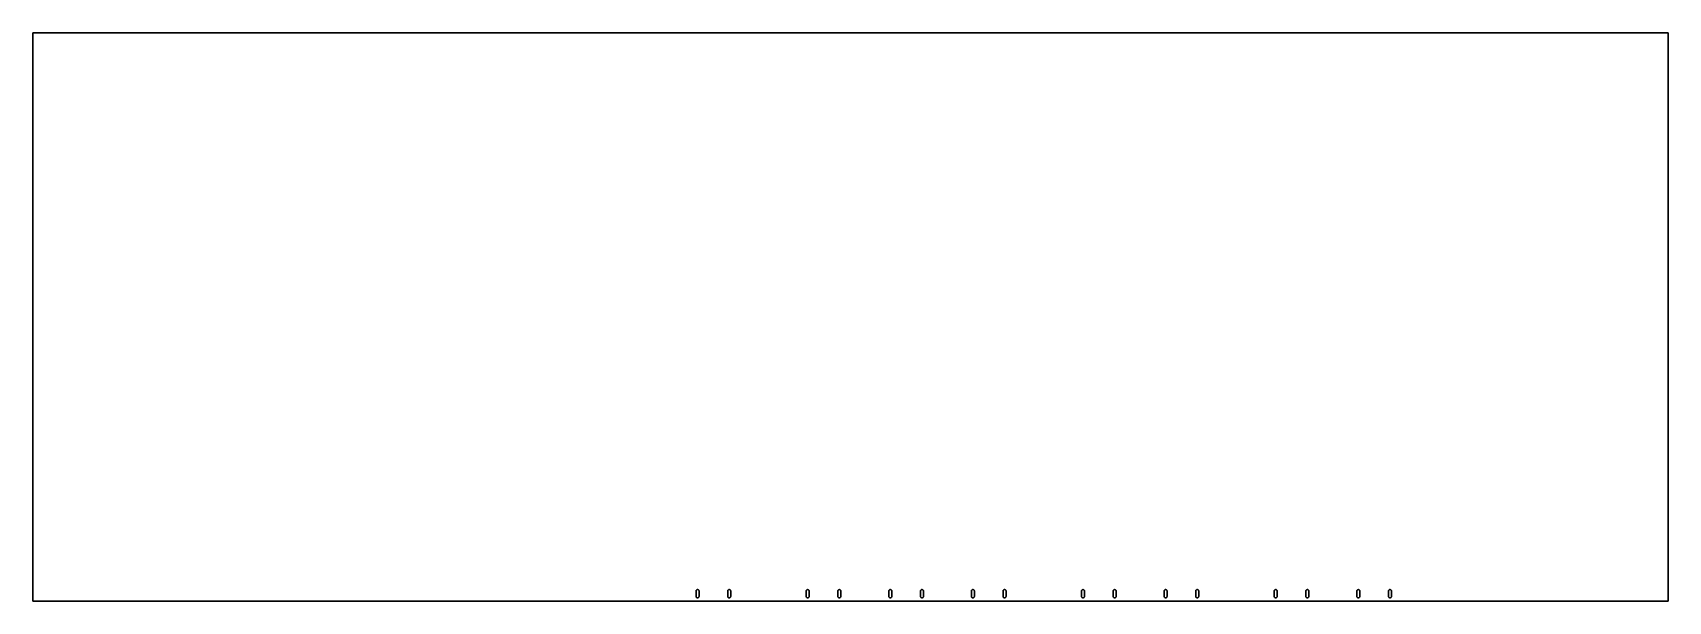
# Model space of a CAD drawing. Extents: x 0.8 to 15.7, y -7 to -1.8.
import ezdxf

# ---------------------------------------------------------------- set-up
doc = ezdxf.new("R2010")
doc.units = 0
doc.header["$MEASUREMENT"] = 0
doc.layers.add('BLACK', color=7, linetype='CONTINUOUS')

msp = doc.modelspace()

# ---------------------------------------------------------------- linework, layer by layer
at = {"layer": 'BLACK', "linetype": 'CONTINUOUS'}
for p, q in [((0.81901, -1.83), (0.81903, -1.82981)), ((0.81902, -1.83005), (0.81901, -1.83)), ((0.81902, -6.98995), (0.81902, -1.83005)), ((0.81903, -1.82981), (0.81909, -1.82962)), ((0.81909, -1.82962), (0.81918, -1.82945)), ((0.81918, -1.82945), (0.8193, -1.8293)), ((0.8193, -1.8293), (0.81945, -1.82918)), ((0.81945, -1.82918), (0.81962, -1.82909)), ((0.81962, -1.82909), (0.81981, -1.82903)), ((0.81981, -1.82903), (0.81995, -1.82902)), ((0.81995, -1.82902), (0.82, -1.82901)), ((0.81995, -1.82902), (0.81995, -1.82902)), ((0.82, -1.82901), (0.82005, -1.82902)), ((0.82005, -1.82902), (15.67, -1.82902)), ((0.82098, -1.83098), (0.82098, -6.98902)), ((15.669, -1.83098), (0.82098, -1.83098)), ((15.669, -6.98902), (15.669, -1.83098)), ((15.67, -1.82902), (15.67, -1.82901)), ((15.67, -1.82901), (15.67, -1.82902)), ((15.67, -1.82902), (15.67, -1.82902)), ((15.67, -1.82902), (15.6702, -1.82903)), ((15.6702, -1.82903), (15.6704, -1.82909)), ((15.6704, -1.82909), (15.6705, -1.82918)), ((15.6705, -1.82918), (15.6707, -1.8293)), ((15.6707, -1.8293), (15.6708, -1.82945)), ((15.6708, -1.82945), (15.6709, -1.82962)), ((15.6709, -1.82962), (15.671, -1.82981)), ((15.671, -1.82981), (15.671, -1.83)), ((15.671, -1.83), (15.671, -1.83005)), ((15.671, -1.83005), (15.671, -6.98995)), ((6.84252, -6.89838), (6.84278, -6.8957)), ((6.84278, -6.8957), (6.84252, -6.89838)), ((6.84252, -6.94562), (6.84252, -6.89838)), ((6.84252, -6.89838), (6.84252, -6.89838)), ((6.84252, -6.89838), (6.84252, -6.94562)), ((6.84252, -6.94572), (6.84252, -6.94562)), ((6.84252, -6.94562), (6.84252, -6.94562)), ((6.84252, -6.94562), (6.84252, -6.94562)), ((6.84252, -6.94562), (6.84252, -6.94572)), ((6.8428, -6.94839), (6.84252, -6.94572)), ((6.84252, -6.94572), (6.84252, -6.94572)), ((6.84252, -6.94572), (6.8428, -6.94839)), ((6.84278, -6.8957), (6.84356, -6.89313)), ((6.84356, -6.89313), (6.84278, -6.8957)), ((6.84278, -6.8957), (6.84278, -6.8957)), ((6.84278, -6.8957), (6.84278, -6.8957)), ((6.84278, -6.8957), (6.84278, -6.8957)), ((6.84359, -6.95096), (6.8428, -6.94839)), ((6.8428, -6.94839), (6.8428, -6.94839)), ((6.8428, -6.94839), (6.8428, -6.94839)), ((6.8428, -6.94839), (6.8436, -6.95096)), ((6.84356, -6.89313), (6.84482, -6.89075)), ((6.84482, -6.89075), (6.84356, -6.89313)), ((6.84356, -6.89313), (6.84356, -6.89313)), ((6.84356, -6.89313), (6.84356, -6.89313)), ((6.84487, -6.95333), (6.84359, -6.95096)), ((6.84359, -6.95096), (6.84359, -6.95096)), ((6.84359, -6.95096), (6.84359, -6.95096)), ((6.8436, -6.95096), (6.84488, -6.95333)), ((6.84482, -6.89075), (6.84652, -6.88867)), ((6.84652, -6.88867), (6.84482, -6.89075)), ((6.84482, -6.89075), (6.84482, -6.89075)), ((6.84482, -6.89075), (6.84482, -6.89075)), ((6.84482, -6.89075), (6.84482, -6.89075)), ((6.84659, -6.9554), (6.84487, -6.95333)), ((6.84487, -6.95333), (6.84487, -6.95333)), ((6.84487, -6.95333), (6.84487, -6.95333)), ((6.84488, -6.95333), (6.84659, -6.9554)), ((6.84652, -6.88867), (6.84859, -6.88695)), ((6.84859, -6.88696), (6.84652, -6.88867)), ((6.84652, -6.88867), (6.84652, -6.88867)), ((6.84867, -6.9571), (6.84659, -6.9554)), ((6.84659, -6.9554), (6.84659, -6.9554)), ((6.84659, -6.9554), (6.84659, -6.9554)), ((6.84659, -6.9554), (6.84659, -6.9554)), ((6.84659, -6.9554), (6.84867, -6.9571)), ((6.84859, -6.88695), (6.85096, -6.88567)), ((6.85096, -6.88568), (6.84859, -6.88696)), ((6.84859, -6.88695), (6.84859, -6.88695)), ((6.84859, -6.88695), (6.84859, -6.88695)), ((6.85105, -6.95836), (6.84867, -6.9571)), ((6.84867, -6.9571), (6.84867, -6.9571)), ((6.84867, -6.9571), (6.84867, -6.9571)), ((6.84867, -6.9571), (6.84867, -6.9571)), ((6.84867, -6.9571), (6.85105, -6.95836)), ((6.85096, -6.88567), (6.85353, -6.88488)), ((6.85353, -6.88488), (6.85096, -6.88568)), ((6.85096, -6.88567), (6.85096, -6.88567)), ((6.85096, -6.88567), (6.85096, -6.88567)), ((6.85096, -6.88567), (6.85096, -6.88567)), ((6.85362, -6.95914), (6.85105, -6.95836)), ((6.85105, -6.95836), (6.85105, -6.95836)), ((6.85105, -6.95836), (6.85105, -6.95836)), ((6.85105, -6.95836), (6.85105, -6.95836)), ((6.85105, -6.95836), (6.85362, -6.95914)), ((6.85353, -6.88488), (6.8562, -6.8846)), ((6.8562, -6.8846), (6.85353, -6.88488)), ((6.85353, -6.88488), (6.85353, -6.88488)), ((6.8563, -6.9594), (6.85362, -6.95914)), ((6.85362, -6.95914), (6.85362, -6.95914)), ((6.85362, -6.95914), (6.85362, -6.95914)), ((6.85362, -6.95914), (6.8563, -6.9594)), ((6.8562, -6.8846), (6.8562, -6.8846)), ((6.8562, -6.8846), (6.8563, -6.8846)), ((6.8563, -6.8846), (6.8562, -6.8846)), ((6.8563, -6.8846), (6.8563, -6.8846)), ((6.8563, -6.8846), (6.85898, -6.88486)), ((6.85898, -6.88486), (6.8563, -6.8846)), ((6.8564, -6.9594), (6.8563, -6.9594)), ((6.8563, -6.9594), (6.8563, -6.9594)), ((6.8563, -6.9594), (6.8564, -6.9594)), ((6.85907, -6.95912), (6.8564, -6.9594)), ((6.8564, -6.9594), (6.85907, -6.95912)), ((6.8564, -6.9594), (6.8564, -6.9594)), ((6.85898, -6.88486), (6.85898, -6.88486)), ((6.85898, -6.88486), (6.85898, -6.88486)), ((6.85898, -6.88486), (6.85898, -6.88486)), ((6.85898, -6.88486), (6.86155, -6.88564)), ((6.86155, -6.88564), (6.85898, -6.88486)), ((6.85907, -6.95912), (6.86164, -6.95832)), ((6.86164, -6.95833), (6.85907, -6.95912)), ((6.85907, -6.95912), (6.85907, -6.95912)), ((6.86155, -6.88564), (6.86155, -6.88564)), ((6.86155, -6.88564), (6.86155, -6.88564)), ((6.86155, -6.88564), (6.86393, -6.8869)), ((6.86392, -6.8869), (6.86155, -6.88564)), ((6.86164, -6.95832), (6.864, -6.95704)), ((6.86401, -6.95705), (6.86164, -6.95833)), ((6.86164, -6.95833), (6.86164, -6.95833)), ((6.86601, -6.8886), (6.86392, -6.8869)), ((6.86393, -6.8869), (6.86393, -6.8869)), ((6.86393, -6.8869), (6.86393, -6.8869)), ((6.86393, -6.8869), (6.86393, -6.8869)), ((6.86393, -6.8869), (6.86601, -6.8886)), ((6.864, -6.95704), (6.86608, -6.95533)), ((6.86608, -6.95533), (6.86401, -6.95705)), ((6.86401, -6.95705), (6.86401, -6.95705)), ((6.86401, -6.95705), (6.86401, -6.95705)), ((6.86601, -6.8886), (6.86601, -6.8886)), ((6.86601, -6.8886), (6.86772, -6.89067)), ((6.86772, -6.89067), (6.86601, -6.8886)), ((6.86778, -6.95325), (6.86608, -6.95533)), ((6.86608, -6.95533), (6.86777, -6.95325)), ((6.86608, -6.95533), (6.86608, -6.95533)), ((6.86608, -6.95533), (6.86608, -6.95533)), ((6.86608, -6.95533), (6.86608, -6.95533)), ((6.86772, -6.89067), (6.86772, -6.89067)), ((6.86772, -6.89067), (6.86772, -6.89067)), ((6.86772, -6.89067), (6.869, -6.89304)), ((6.869, -6.89304), (6.86772, -6.89067)), ((6.86777, -6.95325), (6.86904, -6.95087)), ((6.86904, -6.95087), (6.86778, -6.95325)), ((6.86778, -6.95325), (6.86778, -6.95325)), ((6.86778, -6.95325), (6.86778, -6.95325)), ((6.86778, -6.95325), (6.86778, -6.95325)), ((6.86778, -6.95325), (6.86778, -6.95325)), ((6.869, -6.89304), (6.869, -6.89304)), ((6.869, -6.89304), (6.869, -6.89304)), ((6.869, -6.89304), (6.869, -6.89304)), ((6.869, -6.89304), (6.8698, -6.89561)), ((6.8698, -6.89561), (6.869, -6.89304)), ((6.86982, -6.9483), (6.86904, -6.95087)), ((6.86904, -6.95087), (6.86981, -6.9483)), ((6.86904, -6.95087), (6.86904, -6.95087)), ((6.86904, -6.95087), (6.86904, -6.95087)), ((6.86904, -6.95087), (6.86904, -6.95087)), ((6.8698, -6.89561), (6.8698, -6.89561)), ((6.8698, -6.89561), (6.87008, -6.89828)), ((6.87008, -6.89828), (6.8698, -6.89561)), ((6.86981, -6.9483), (6.87008, -6.94562)), ((6.87008, -6.94562), (6.86982, -6.9483)), ((6.86982, -6.9483), (6.86982, -6.9483)), ((6.87008, -6.89828), (6.87008, -6.89828)), ((6.87008, -6.89828), (6.87008, -6.89838)), ((6.87008, -6.89838), (6.87008, -6.89828)), ((6.87008, -6.89838), (6.87008, -6.94562)), ((6.87008, -6.94562), (6.87008, -6.89838)), ((6.87008, -6.94562), (6.87008, -6.94562)), ((6.87008, -6.94562), (6.87008, -6.94562)), ((7.12992, -6.89838), (7.13018, -6.8957)), ((7.13019, -6.8957), (7.12992, -6.89838)), ((7.12992, -6.94562), (7.12992, -6.89838)), ((7.12992, -6.89838), (7.12992, -6.89838)), ((7.12992, -6.89838), (7.12992, -6.94562)), ((7.12992, -6.94572), (7.12992, -6.94562)), ((7.12992, -6.94562), (7.12992, -6.94562)), ((7.12992, -6.94562), (7.12992, -6.94562)), ((7.12992, -6.94562), (7.12992, -6.94572)), ((7.1302, -6.94839), (7.12992, -6.94572)), ((7.12992, -6.94572), (7.12992, -6.94572)), ((7.12992, -6.94572), (7.1302, -6.94839)), ((7.13018, -6.8957), (7.13096, -6.89313)), ((7.13018, -6.8957), (7.13018, -6.8957)), ((7.13018, -6.8957), (7.13018, -6.8957)), ((7.13018, -6.8957), (7.13018, -6.8957)), ((7.13096, -6.89313), (7.13019, -6.8957)), ((7.131, -6.95096), (7.1302, -6.94839)), ((7.1302, -6.94839), (7.1302, -6.94839)), ((7.1302, -6.94839), (7.1302, -6.94839)), ((7.1302, -6.94839), (7.131, -6.95096)), ((7.13096, -6.89313), (7.13222, -6.89075)), ((7.13223, -6.89075), (7.13096, -6.89313)), ((7.13096, -6.89313), (7.13096, -6.89313)), ((7.13096, -6.89313), (7.13096, -6.89313)), ((7.13228, -6.95333), (7.131, -6.95096)), ((7.131, -6.95096), (7.131, -6.95096)), ((7.131, -6.95096), (7.131, -6.95096)), ((7.131, -6.95096), (7.13228, -6.95333)), ((7.13222, -6.89075), (7.13392, -6.88867)), ((7.13222, -6.89075), (7.13222, -6.89075)), ((7.13222, -6.89075), (7.13222, -6.89075)), ((7.13222, -6.89075), (7.13222, -6.89075)), ((7.13392, -6.88867), (7.13223, -6.89075)), ((7.13399, -6.9554), (7.13228, -6.95333)), ((7.13228, -6.95333), (7.13228, -6.95333)), ((7.13228, -6.95333), (7.13228, -6.95333)), ((7.13228, -6.95333), (7.13399, -6.9554)), ((7.13392, -6.88867), (7.13599, -6.88695)), ((7.136, -6.88696), (7.13392, -6.88867)), ((7.13392, -6.88867), (7.13392, -6.88867)), ((7.13607, -6.9571), (7.13399, -6.9554)), ((7.13399, -6.9554), (7.13399, -6.9554)), ((7.13399, -6.9554), (7.13399, -6.9554)), ((7.13399, -6.9554), (7.13399, -6.9554)), ((7.13399, -6.9554), (7.13608, -6.9571)), ((7.13599, -6.88695), (7.13836, -6.88567)), ((7.13599, -6.88695), (7.13599, -6.88695)), ((7.13599, -6.88695), (7.13599, -6.88695)), ((7.13836, -6.88568), (7.136, -6.88696)), ((7.13845, -6.95836), (7.13607, -6.9571)), ((7.13607, -6.9571), (7.13607, -6.9571)), ((7.13607, -6.9571), (7.13607, -6.9571)), ((7.13607, -6.9571), (7.13607, -6.9571)), ((7.13608, -6.9571), (7.13845, -6.95836)), ((7.13836, -6.88567), (7.14093, -6.88488)), ((7.14093, -6.88488), (7.13836, -6.88568)), ((7.13836, -6.88567), (7.13836, -6.88567)), ((7.13836, -6.88567), (7.13836, -6.88567)), ((7.13836, -6.88567), (7.13836, -6.88567)), ((7.14102, -6.95914), (7.13845, -6.95836)), ((7.13845, -6.95836), (7.13845, -6.95836)), ((7.13845, -6.95836), (7.13845, -6.95836)), ((7.13845, -6.95836), (7.13845, -6.95836)), ((7.13845, -6.95836), (7.14102, -6.95914)), ((7.14093, -6.88488), (7.1436, -6.8846)), ((7.1436, -6.8846), (7.14093, -6.88488)), ((7.14093, -6.88488), (7.14093, -6.88488)), ((7.1437, -6.9594), (7.14102, -6.95914)), ((7.14102, -6.95914), (7.14102, -6.95914)), ((7.14102, -6.95914), (7.14102, -6.95914)), ((7.14102, -6.95914), (7.1437, -6.9594)), ((7.1436, -6.8846), (7.1436, -6.8846)), ((7.1436, -6.8846), (7.1437, -6.8846)), ((7.1437, -6.8846), (7.1436, -6.8846)), ((7.1437, -6.8846), (7.1437, -6.8846)), ((7.1437, -6.8846), (7.14638, -6.88486)), ((7.14638, -6.88486), (7.1437, -6.8846)), ((7.1438, -6.9594), (7.1437, -6.9594)), ((7.1437, -6.9594), (7.1437, -6.9594)), ((7.1437, -6.9594), (7.1438, -6.9594)), ((7.14647, -6.95912), (7.1438, -6.9594)), ((7.1438, -6.9594), (7.14647, -6.95912)), ((7.1438, -6.9594), (7.1438, -6.9594)), ((7.14638, -6.88486), (7.14638, -6.88486)), ((7.14638, -6.88486), (7.14638, -6.88486)), ((7.14638, -6.88486), (7.14638, -6.88486)), ((7.14638, -6.88486), (7.14895, -6.88564)), ((7.14895, -6.88564), (7.14638, -6.88486)), ((7.14647, -6.95912), (7.14904, -6.95832)), ((7.14904, -6.95833), (7.14647, -6.95912)), ((7.14647, -6.95912), (7.14647, -6.95912)), ((7.14895, -6.88564), (7.14895, -6.88564)), ((7.14895, -6.88564), (7.14895, -6.88564)), ((7.14895, -6.88564), (7.15133, -6.8869)), ((7.15132, -6.8869), (7.14895, -6.88564)), ((7.14904, -6.95832), (7.15141, -6.95704)), ((7.15141, -6.95705), (7.14904, -6.95833)), ((7.14904, -6.95833), (7.14904, -6.95833)), ((7.15341, -6.8886), (7.15132, -6.8869)), ((7.15133, -6.8869), (7.15133, -6.8869)), ((7.15133, -6.8869), (7.15133, -6.8869)), ((7.15133, -6.8869), (7.15133, -6.8869)), ((7.15133, -6.8869), (7.15341, -6.8886)), ((7.15348, -6.95533), (7.15141, -6.95705)), ((7.15141, -6.95704), (7.15348, -6.95533)), ((7.15141, -6.95705), (7.15141, -6.95705)), ((7.15141, -6.95705), (7.15141, -6.95705)), ((7.15341, -6.8886), (7.15341, -6.8886)), ((7.15341, -6.8886), (7.15513, -6.89067)), ((7.15512, -6.89067), (7.15341, -6.8886)), ((7.15518, -6.95325), (7.15348, -6.95533)), ((7.15348, -6.95533), (7.15518, -6.95325)), ((7.15348, -6.95533), (7.15348, -6.95533)), ((7.15348, -6.95533), (7.15348, -6.95533)), ((7.15348, -6.95533), (7.15348, -6.95533)), ((7.1564, -6.89304), (7.15512, -6.89067)), ((7.15513, -6.89067), (7.15513, -6.89067)), ((7.15513, -6.89067), (7.15513, -6.89067)), ((7.15513, -6.89067), (7.15641, -6.89304)), ((7.15644, -6.95087), (7.15518, -6.95325)), ((7.15518, -6.95325), (7.15644, -6.95087)), ((7.15518, -6.95325), (7.15518, -6.95325)), ((7.15518, -6.95325), (7.15518, -6.95325)), ((7.15518, -6.95325), (7.15518, -6.95325)), ((7.15518, -6.95325), (7.15518, -6.95325)), ((7.1572, -6.89561), (7.1564, -6.89304)), ((7.15641, -6.89304), (7.15641, -6.89304)), ((7.15641, -6.89304), (7.15641, -6.89304)), ((7.15641, -6.89304), (7.15641, -6.89304)), ((7.15641, -6.89304), (7.1572, -6.89561)), ((7.15722, -6.9483), (7.15644, -6.95087)), ((7.15644, -6.95087), (7.15722, -6.9483)), ((7.15644, -6.95087), (7.15644, -6.95087)), ((7.15644, -6.95087), (7.15644, -6.95087)), ((7.15644, -6.95087), (7.15644, -6.95087)), ((7.1572, -6.89561), (7.1572, -6.89561)), ((7.1572, -6.89561), (7.15748, -6.89828)), ((7.15748, -6.89828), (7.1572, -6.89561)), ((7.15748, -6.94562), (7.15722, -6.9483)), ((7.15722, -6.9483), (7.15748, -6.94562)), ((7.15722, -6.9483), (7.15722, -6.9483)), ((7.15748, -6.89828), (7.15748, -6.89828)), ((7.15748, -6.89828), (7.15748, -6.89838)), ((7.15748, -6.89838), (7.15748, -6.89828)), ((7.15748, -6.89838), (7.15748, -6.94562)), ((7.15748, -6.94562), (7.15748, -6.89838)), ((7.15748, -6.94562), (7.15748, -6.94562)), ((7.15748, -6.94562), (7.15748, -6.94562)), ((7.84252, -6.89838), (7.84278, -6.8957)), ((7.84278, -6.8957), (7.84252, -6.89838)), ((7.84252, -6.94562), (7.84252, -6.89838)), ((7.84252, -6.89838), (7.84252, -6.89838)), ((7.84252, -6.89838), (7.84252, -6.94562)), ((7.84252, -6.94572), (7.84252, -6.94562)), ((7.84252, -6.94562), (7.84252, -6.94562)), ((7.84252, -6.94562), (7.84252, -6.94562)), ((7.84252, -6.94562), (7.84252, -6.94572)), ((7.8428, -6.94839), (7.84252, -6.94572)), ((7.84252, -6.94572), (7.84252, -6.94572)), ((7.84252, -6.94572), (7.8428, -6.94839)), ((7.84278, -6.8957), (7.84356, -6.89313)), ((7.84356, -6.89313), (7.84278, -6.8957)), ((7.84278, -6.8957), (7.84278, -6.8957)), ((7.84278, -6.8957), (7.84278, -6.8957)), ((7.84278, -6.8957), (7.84278, -6.8957)), ((7.84359, -6.95096), (7.8428, -6.94839)), ((7.8428, -6.94839), (7.8428, -6.94839)), ((7.8428, -6.94839), (7.8428, -6.94839)), ((7.8428, -6.94839), (7.8436, -6.95096)), ((7.84356, -6.89313), (7.84482, -6.89075)), ((7.84482, -6.89075), (7.84356, -6.89313)), ((7.84356, -6.89313), (7.84356, -6.89313)), ((7.84356, -6.89313), (7.84356, -6.89313)), ((7.84487, -6.95333), (7.84359, -6.95096)), ((7.84359, -6.95096), (7.84359, -6.95096)), ((7.84359, -6.95096), (7.84359, -6.95096)), ((7.8436, -6.95096), (7.84488, -6.95333)), ((7.84482, -6.89075), (7.84652, -6.88867)), ((7.84652, -6.88867), (7.84482, -6.89075)), ((7.84482, -6.89075), (7.84482, -6.89075)), ((7.84482, -6.89075), (7.84482, -6.89075)), ((7.84482, -6.89075), (7.84482, -6.89075)), ((7.84659, -6.9554), (7.84487, -6.95333)), ((7.84487, -6.95333), (7.84487, -6.95333)), ((7.84487, -6.95333), (7.84487, -6.95333)), ((7.84488, -6.95333), (7.84659, -6.9554)), ((7.84652, -6.88867), (7.84859, -6.88695)), ((7.84859, -6.88696), (7.84652, -6.88867)), ((7.84652, -6.88867), (7.84652, -6.88867)), ((7.84867, -6.9571), (7.84659, -6.9554)), ((7.84659, -6.9554), (7.84659, -6.9554)), ((7.84659, -6.9554), (7.84659, -6.9554)), ((7.84659, -6.9554), (7.84659, -6.9554)), ((7.84659, -6.9554), (7.84867, -6.9571)), ((7.84859, -6.88695), (7.85096, -6.88567)), ((7.85096, -6.88568), (7.84859, -6.88696)), ((7.84859, -6.88695), (7.84859, -6.88695)), ((7.84859, -6.88695), (7.84859, -6.88695)), ((7.85105, -6.95836), (7.84867, -6.9571)), ((7.84867, -6.9571), (7.84867, -6.9571)), ((7.84867, -6.9571), (7.84867, -6.9571)), ((7.84867, -6.9571), (7.84867, -6.9571)), ((7.84867, -6.9571), (7.85105, -6.95836)), ((7.85096, -6.88567), (7.85353, -6.88488)), ((7.85353, -6.88488), (7.85096, -6.88568)), ((7.85096, -6.88567), (7.85096, -6.88567)), ((7.85096, -6.88567), (7.85096, -6.88567)), ((7.85096, -6.88567), (7.85096, -6.88567)), ((7.85362, -6.95914), (7.85105, -6.95836)), ((7.85105, -6.95836), (7.85105, -6.95836)), ((7.85105, -6.95836), (7.85105, -6.95836)), ((7.85105, -6.95836), (7.85105, -6.95836)), ((7.85105, -6.95836), (7.85362, -6.95914)), ((7.85353, -6.88488), (7.8562, -6.8846)), ((7.8562, -6.8846), (7.85353, -6.88488)), ((7.85353, -6.88488), (7.85353, -6.88488)), ((7.8563, -6.9594), (7.85362, -6.95914)), ((7.85362, -6.95914), (7.85362, -6.95914)), ((7.85362, -6.95914), (7.85362, -6.95914)), ((7.85362, -6.95914), (7.8563, -6.9594)), ((7.8562, -6.8846), (7.8562, -6.8846)), ((7.8562, -6.8846), (7.8563, -6.8846)), ((7.8563, -6.8846), (7.8562, -6.8846)), ((7.8563, -6.8846), (7.8563, -6.8846)), ((7.8563, -6.8846), (7.85898, -6.88486)), ((7.85898, -6.88486), (7.8563, -6.8846)), ((7.8564, -6.9594), (7.8563, -6.9594)), ((7.8563, -6.9594), (7.8563, -6.9594)), ((7.8563, -6.9594), (7.8564, -6.9594)), ((7.85907, -6.95912), (7.8564, -6.9594)), ((7.8564, -6.9594), (7.85907, -6.95912)), ((7.8564, -6.9594), (7.8564, -6.9594)), ((7.85898, -6.88486), (7.85898, -6.88486)), ((7.85898, -6.88486), (7.85898, -6.88486)), ((7.85898, -6.88486), (7.85898, -6.88486)), ((7.85898, -6.88486), (7.86155, -6.88564)), ((7.86155, -6.88564), (7.85898, -6.88486)), ((7.85907, -6.95912), (7.86164, -6.95832)), ((7.86164, -6.95833), (7.85907, -6.95912)), ((7.85907, -6.95912), (7.85907, -6.95912)), ((7.86155, -6.88564), (7.86155, -6.88564)), ((7.86155, -6.88564), (7.86155, -6.88564)), ((7.86155, -6.88564), (7.86393, -6.8869)), ((7.86392, -6.8869), (7.86155, -6.88564)), ((7.86164, -6.95832), (7.864, -6.95704)), ((7.86401, -6.95705), (7.86164, -6.95833)), ((7.86164, -6.95833), (7.86164, -6.95833)), ((7.86601, -6.8886), (7.86392, -6.8869)), ((7.86393, -6.8869), (7.86393, -6.8869)), ((7.86393, -6.8869), (7.86393, -6.8869)), ((7.86393, -6.8869), (7.86393, -6.8869)), ((7.86393, -6.8869), (7.86601, -6.8886)), ((7.864, -6.95704), (7.86608, -6.95533)), ((7.86608, -6.95533), (7.86401, -6.95705)), ((7.86401, -6.95705), (7.86401, -6.95705)), ((7.86401, -6.95705), (7.86401, -6.95705)), ((7.86601, -6.8886), (7.86601, -6.8886)), ((7.86601, -6.8886), (7.86772, -6.89067)), ((7.86772, -6.89067), (7.86601, -6.8886)), ((7.86778, -6.95325), (7.86608, -6.95533)), ((7.86608, -6.95533), (7.86777, -6.95325)), ((7.86608, -6.95533), (7.86608, -6.95533)), ((7.86608, -6.95533), (7.86608, -6.95533)), ((7.86608, -6.95533), (7.86608, -6.95533)), ((7.86772, -6.89067), (7.86772, -6.89067)), ((7.86772, -6.89067), (7.86772, -6.89067)), ((7.86772, -6.89067), (7.869, -6.89304)), ((7.869, -6.89304), (7.86772, -6.89067)), ((7.86777, -6.95325), (7.86904, -6.95087)), ((7.86904, -6.95087), (7.86778, -6.95325)), ((7.86778, -6.95325), (7.86778, -6.95325)), ((7.86778, -6.95325), (7.86778, -6.95325)), ((7.86778, -6.95325), (7.86778, -6.95325)), ((7.86778, -6.95325), (7.86778, -6.95325)), ((7.869, -6.89304), (7.869, -6.89304)), ((7.869, -6.89304), (7.869, -6.89304)), ((7.869, -6.89304), (7.869, -6.89304)), ((7.869, -6.89304), (7.8698, -6.89561)), ((7.8698, -6.89561), (7.869, -6.89304)), ((7.86982, -6.9483), (7.86904, -6.95087)), ((7.86904, -6.95087), (7.86981, -6.9483)), ((7.86904, -6.95087), (7.86904, -6.95087)), ((7.86904, -6.95087), (7.86904, -6.95087)), ((7.86904, -6.95087), (7.86904, -6.95087)), ((7.8698, -6.89561), (7.8698, -6.89561)), ((7.8698, -6.89561), (7.87008, -6.89828)), ((7.87008, -6.89828), (7.8698, -6.89561)), ((7.86981, -6.9483), (7.87008, -6.94562)), ((7.87008, -6.94562), (7.86982, -6.9483)), ((7.86982, -6.9483), (7.86982, -6.9483)), ((7.87008, -6.89828), (7.87008, -6.89828)), ((7.87008, -6.89828), (7.87008, -6.89838)), ((7.87008, -6.89838), (7.87008, -6.89828)), ((7.87008, -6.89838), (7.87008, -6.94562)), ((7.87008, -6.94562), (7.87008, -6.89838)), ((7.87008, -6.94562), (7.87008, -6.94562)), ((7.87008, -6.94562), (7.87008, -6.94562)), ((8.12992, -6.89838), (8.13018, -6.8957)), ((8.13019, -6.8957), (8.12992, -6.89838)), ((8.12992, -6.94562), (8.12992, -6.89838)), ((8.12992, -6.89838), (8.12992, -6.89838)), ((8.12992, -6.89838), (8.12992, -6.94562)), ((8.12992, -6.94572), (8.12992, -6.94562)), ((8.12992, -6.94562), (8.12992, -6.94562)), ((8.12992, -6.94562), (8.12992, -6.94562)), ((8.12992, -6.94562), (8.12992, -6.94572)), ((8.1302, -6.94839), (8.12992, -6.94572)), ((8.12992, -6.94572), (8.12992, -6.94572)), ((8.12992, -6.94572), (8.1302, -6.94839)), ((8.13018, -6.8957), (8.13096, -6.89313)), ((8.13018, -6.8957), (8.13018, -6.8957)), ((8.13018, -6.8957), (8.13018, -6.8957)), ((8.13018, -6.8957), (8.13018, -6.8957)), ((8.13096, -6.89313), (8.13019, -6.8957)), ((8.131, -6.95096), (8.1302, -6.94839)), ((8.1302, -6.94839), (8.1302, -6.94839)), ((8.1302, -6.94839), (8.1302, -6.94839)), ((8.1302, -6.94839), (8.131, -6.95096)), ((8.13096, -6.89313), (8.13222, -6.89075)), ((8.13223, -6.89075), (8.13096, -6.89313)), ((8.13096, -6.89313), (8.13096, -6.89313)), ((8.13096, -6.89313), (8.13096, -6.89313)), ((8.13228, -6.95333), (8.131, -6.95096)), ((8.131, -6.95096), (8.131, -6.95096)), ((8.131, -6.95096), (8.131, -6.95096)), ((8.131, -6.95096), (8.13228, -6.95333)), ((8.13222, -6.89075), (8.13392, -6.88867)), ((8.13222, -6.89075), (8.13222, -6.89075)), ((8.13222, -6.89075), (8.13222, -6.89075)), ((8.13222, -6.89075), (8.13222, -6.89075)), ((8.13392, -6.88867), (8.13223, -6.89075)), ((8.13399, -6.9554), (8.13228, -6.95333)), ((8.13228, -6.95333), (8.13228, -6.95333)), ((8.13228, -6.95333), (8.13228, -6.95333)), ((8.13228, -6.95333), (8.13399, -6.9554)), ((8.13392, -6.88867), (8.13599, -6.88695)), ((8.136, -6.88696), (8.13392, -6.88867)), ((8.13392, -6.88867), (8.13392, -6.88867)), ((8.13607, -6.9571), (8.13399, -6.9554)), ((8.13399, -6.9554), (8.13399, -6.9554)), ((8.13399, -6.9554), (8.13399, -6.9554)), ((8.13399, -6.9554), (8.13399, -6.9554)), ((8.13399, -6.9554), (8.13608, -6.9571)), ((8.13599, -6.88695), (8.13836, -6.88567)), ((8.13599, -6.88695), (8.13599, -6.88695)), ((8.13599, -6.88695), (8.13599, -6.88695)), ((8.13836, -6.88568), (8.136, -6.88696)), ((8.13845, -6.95836), (8.13607, -6.9571)), ((8.13607, -6.9571), (8.13607, -6.9571)), ((8.13607, -6.9571), (8.13607, -6.9571)), ((8.13607, -6.9571), (8.13607, -6.9571)), ((8.13608, -6.9571), (8.13845, -6.95836)), ((8.13836, -6.88567), (8.14093, -6.88488)), ((8.14093, -6.88488), (8.13836, -6.88568)), ((8.13836, -6.88567), (8.13836, -6.88567)), ((8.13836, -6.88567), (8.13836, -6.88567)), ((8.13836, -6.88567), (8.13836, -6.88567)), ((8.14102, -6.95914), (8.13845, -6.95836)), ((8.13845, -6.95836), (8.13845, -6.95836)), ((8.13845, -6.95836), (8.13845, -6.95836)), ((8.13845, -6.95836), (8.13845, -6.95836)), ((8.13845, -6.95836), (8.14102, -6.95914)), ((8.14093, -6.88488), (8.1436, -6.8846)), ((8.1436, -6.8846), (8.14093, -6.88488)), ((8.14093, -6.88488), (8.14093, -6.88488)), ((8.1437, -6.9594), (8.14102, -6.95914)), ((8.14102, -6.95914), (8.14102, -6.95914)), ((8.14102, -6.95914), (8.14102, -6.95914)), ((8.14102, -6.95914), (8.1437, -6.9594)), ((8.1436, -6.8846), (8.1436, -6.8846)), ((8.1436, -6.8846), (8.1437, -6.8846)), ((8.1437, -6.8846), (8.1436, -6.8846)), ((8.1437, -6.8846), (8.1437, -6.8846)), ((8.1437, -6.8846), (8.14638, -6.88486)), ((8.14638, -6.88486), (8.1437, -6.8846)), ((8.1438, -6.9594), (8.1437, -6.9594)), ((8.1437, -6.9594), (8.1437, -6.9594)), ((8.1437, -6.9594), (8.1438, -6.9594)), ((8.14647, -6.95912), (8.1438, -6.9594)), ((8.1438, -6.9594), (8.14647, -6.95912)), ((8.1438, -6.9594), (8.1438, -6.9594)), ((8.14638, -6.88486), (8.14638, -6.88486)), ((8.14638, -6.88486), (8.14638, -6.88486)), ((8.14638, -6.88486), (8.14638, -6.88486)), ((8.14638, -6.88486), (8.14895, -6.88564)), ((8.14895, -6.88564), (8.14638, -6.88486)), ((8.14647, -6.95912), (8.14904, -6.95832)), ((8.14904, -6.95833), (8.14647, -6.95912)), ((8.14647, -6.95912), (8.14647, -6.95912)), ((8.14895, -6.88564), (8.14895, -6.88564)), ((8.14895, -6.88564), (8.14895, -6.88564)), ((8.14895, -6.88564), (8.15133, -6.8869)), ((8.15132, -6.8869), (8.14895, -6.88564)), ((8.14904, -6.95832), (8.15141, -6.95704)), ((8.15141, -6.95705), (8.14904, -6.95833)), ((8.14904, -6.95833), (8.14904, -6.95833)), ((8.15341, -6.8886), (8.15132, -6.8869)), ((8.15133, -6.8869), (8.15133, -6.8869)), ((8.15133, -6.8869), (8.15133, -6.8869)), ((8.15133, -6.8869), (8.15133, -6.8869)), ((8.15133, -6.8869), (8.15341, -6.8886)), ((8.15348, -6.95533), (8.15141, -6.95705)), ((8.15141, -6.95704), (8.15348, -6.95533)), ((8.15141, -6.95705), (8.15141, -6.95705)), ((8.15141, -6.95705), (8.15141, -6.95705)), ((8.15341, -6.8886), (8.15341, -6.8886)), ((8.15341, -6.8886), (8.15513, -6.89067)), ((8.15512, -6.89067), (8.15341, -6.8886)), ((8.15518, -6.95325), (8.15348, -6.95533)), ((8.15348, -6.95533), (8.15518, -6.95325)), ((8.15348, -6.95533), (8.15348, -6.95533)), ((8.15348, -6.95533), (8.15348, -6.95533)), ((8.15348, -6.95533), (8.15348, -6.95533)), ((8.1564, -6.89304), (8.15512, -6.89067)), ((8.15513, -6.89067), (8.15513, -6.89067)), ((8.15513, -6.89067), (8.15513, -6.89067)), ((8.15513, -6.89067), (8.15641, -6.89304)), ((8.15644, -6.95087), (8.15518, -6.95325)), ((8.15518, -6.95325), (8.15644, -6.95087)), ((8.15518, -6.95325), (8.15518, -6.95325)), ((8.15518, -6.95325), (8.15518, -6.95325)), ((8.15518, -6.95325), (8.15518, -6.95325)), ((8.15518, -6.95325), (8.15518, -6.95325)), ((8.1572, -6.89561), (8.1564, -6.89304)), ((8.15641, -6.89304), (8.15641, -6.89304)), ((8.15641, -6.89304), (8.15641, -6.89304)), ((8.15641, -6.89304), (8.15641, -6.89304)), ((8.15641, -6.89304), (8.1572, -6.89561)), ((8.15722, -6.9483), (8.15644, -6.95087)), ((8.15644, -6.95087), (8.15722, -6.9483)), ((8.15644, -6.95087), (8.15644, -6.95087)), ((8.15644, -6.95087), (8.15644, -6.95087)), ((8.15644, -6.95087), (8.15644, -6.95087)), ((8.1572, -6.89561), (8.1572, -6.89561)), ((8.1572, -6.89561), (8.15748, -6.89828)), ((8.15748, -6.89828), (8.1572, -6.89561)), ((8.15748, -6.94562), (8.15722, -6.9483)), ((8.15722, -6.9483), (8.15748, -6.94562)), ((8.15722, -6.9483), (8.15722, -6.9483)), ((8.15748, -6.89828), (8.15748, -6.89828)), ((8.15748, -6.89828), (8.15748, -6.89838)), ((8.15748, -6.89838), (8.15748, -6.89828)), ((8.15748, -6.89838), (8.15748, -6.94562)), ((8.15748, -6.94562), (8.15748, -6.89838)), ((8.15748, -6.94562), (8.15748, -6.94562)), ((8.15748, -6.94562), (8.15748, -6.94562)), ((8.59252, -6.89838), (8.59278, -6.8957)), ((8.59278, -6.8957), (8.59252, -6.89838)), ((8.59252, -6.94562), (8.59252, -6.89838)), ((8.59252, -6.89838), (8.59252, -6.89838)), ((8.59252, -6.89838), (8.59252, -6.94562)), ((8.59252, -6.94572), (8.59252, -6.94562)), ((8.59252, -6.94562), (8.59252, -6.94562)), ((8.59252, -6.94562), (8.59252, -6.94562)), ((8.59252, -6.94562), (8.59252, -6.94572)), ((8.5928, -6.94839), (8.59252, -6.94572)), ((8.59252, -6.94572), (8.59252, -6.94572)), ((8.59252, -6.94572), (8.5928, -6.94839)), ((8.59278, -6.8957), (8.59356, -6.89313)), ((8.59356, -6.89313), (8.59278, -6.8957)), ((8.59278, -6.8957), (8.59278, -6.8957)), ((8.59278, -6.8957), (8.59278, -6.8957)), ((8.59278, -6.8957), (8.59278, -6.8957)), ((8.59359, -6.95096), (8.5928, -6.94839)), ((8.5928, -6.94839), (8.5928, -6.94839)), ((8.5928, -6.94839), (8.5928, -6.94839)), ((8.5928, -6.94839), (8.5936, -6.95096)), ((8.59356, -6.89313), (8.59482, -6.89075)), ((8.59482, -6.89075), (8.59356, -6.89313)), ((8.59356, -6.89313), (8.59356, -6.89313)), ((8.59356, -6.89313), (8.59356, -6.89313)), ((8.59487, -6.95333), (8.59359, -6.95096)), ((8.59359, -6.95096), (8.59359, -6.95096)), ((8.59359, -6.95096), (8.59359, -6.95096)), ((8.5936, -6.95096), (8.59488, -6.95333)), ((8.59482, -6.89075), (8.59652, -6.88867)), ((8.59652, -6.88867), (8.59482, -6.89075)), ((8.59482, -6.89075), (8.59482, -6.89075)), ((8.59482, -6.89075), (8.59482, -6.89075)), ((8.59482, -6.89075), (8.59482, -6.89075)), ((8.59659, -6.9554), (8.59487, -6.95333)), ((8.59487, -6.95333), (8.59487, -6.95333)), ((8.59487, -6.95333), (8.59487, -6.95333)), ((8.59488, -6.95333), (8.59659, -6.9554)), ((8.59652, -6.88867), (8.59859, -6.88695)), ((8.59859, -6.88696), (8.59652, -6.88867)), ((8.59652, -6.88867), (8.59652, -6.88867)), ((8.59867, -6.9571), (8.59659, -6.9554)), ((8.59659, -6.9554), (8.59659, -6.9554)), ((8.59659, -6.9554), (8.59659, -6.9554)), ((8.59659, -6.9554), (8.59659, -6.9554)), ((8.59659, -6.9554), (8.59867, -6.9571)), ((8.59859, -6.88695), (8.60096, -6.88567)), ((8.60096, -6.88568), (8.59859, -6.88696)), ((8.59859, -6.88695), (8.59859, -6.88695)), ((8.59859, -6.88695), (8.59859, -6.88695)), ((8.60105, -6.95836), (8.59867, -6.9571)), ((8.59867, -6.9571), (8.59867, -6.9571)), ((8.59867, -6.9571), (8.59867, -6.9571)), ((8.59867, -6.9571), (8.59867, -6.9571)), ((8.59867, -6.9571), (8.60105, -6.95836)), ((8.60096, -6.88567), (8.60353, -6.88488)), ((8.60353, -6.88488), (8.60096, -6.88568)), ((8.60096, -6.88567), (8.60096, -6.88567)), ((8.60096, -6.88567), (8.60096, -6.88567)), ((8.60096, -6.88567), (8.60096, -6.88567)), ((8.60362, -6.95914), (8.60105, -6.95836)), ((8.60105, -6.95836), (8.60105, -6.95836)), ((8.60105, -6.95836), (8.60105, -6.95836)), ((8.60105, -6.95836), (8.60105, -6.95836)), ((8.60105, -6.95836), (8.60362, -6.95914)), ((8.60353, -6.88488), (8.6062, -6.8846)), ((8.6062, -6.8846), (8.60353, -6.88488)), ((8.60353, -6.88488), (8.60353, -6.88488)), ((8.6063, -6.9594), (8.60362, -6.95914)), ((8.60362, -6.95914), (8.60362, -6.95914)), ((8.60362, -6.95914), (8.60362, -6.95914)), ((8.60362, -6.95914), (8.6063, -6.9594)), ((8.6062, -6.8846), (8.6062, -6.8846)), ((8.6062, -6.8846), (8.6063, -6.8846)), ((8.6063, -6.8846), (8.6062, -6.8846)), ((8.6063, -6.8846), (8.6063, -6.8846)), ((8.6063, -6.8846), (8.60898, -6.88486)), ((8.60898, -6.88486), (8.6063, -6.8846)), ((8.6064, -6.9594), (8.6063, -6.9594)), ((8.6063, -6.9594), (8.6063, -6.9594)), ((8.6063, -6.9594), (8.6064, -6.9594)), ((8.60907, -6.95912), (8.6064, -6.9594)), ((8.6064, -6.9594), (8.60907, -6.95912)), ((8.6064, -6.9594), (8.6064, -6.9594)), ((8.60898, -6.88486), (8.60898, -6.88486)), ((8.60898, -6.88486), (8.60898, -6.88486)), ((8.60898, -6.88486), (8.60898, -6.88486)), ((8.60898, -6.88486), (8.61155, -6.88564)), ((8.61155, -6.88564), (8.60898, -6.88486)), ((8.60907, -6.95912), (8.61164, -6.95832)), ((8.61164, -6.95833), (8.60907, -6.95912)), ((8.60907, -6.95912), (8.60907, -6.95912)), ((8.61155, -6.88564), (8.61155, -6.88564)), ((8.61155, -6.88564), (8.61155, -6.88564)), ((8.61155, -6.88564), (8.61393, -6.8869)), ((8.61392, -6.8869), (8.61155, -6.88564)), ((8.61164, -6.95832), (8.614, -6.95704)), ((8.61401, -6.95705), (8.61164, -6.95833)), ((8.61164, -6.95833), (8.61164, -6.95833)), ((8.61601, -6.8886), (8.61392, -6.8869)), ((8.61393, -6.8869), (8.61393, -6.8869)), ((8.61393, -6.8869), (8.61393, -6.8869)), ((8.61393, -6.8869), (8.61393, -6.8869)), ((8.61393, -6.8869), (8.61601, -6.8886)), ((8.614, -6.95704), (8.61608, -6.95533)), ((8.61608, -6.95533), (8.61401, -6.95705)), ((8.61401, -6.95705), (8.61401, -6.95705)), ((8.61401, -6.95705), (8.61401, -6.95705)), ((8.61601, -6.8886), (8.61601, -6.8886)), ((8.61601, -6.8886), (8.61772, -6.89067)), ((8.61772, -6.89067), (8.61601, -6.8886)), ((8.61778, -6.95325), (8.61608, -6.95533)), ((8.61608, -6.95533), (8.61777, -6.95325)), ((8.61608, -6.95533), (8.61608, -6.95533)), ((8.61608, -6.95533), (8.61608, -6.95533)), ((8.61608, -6.95533), (8.61608, -6.95533)), ((8.61772, -6.89067), (8.61772, -6.89067)), ((8.61772, -6.89067), (8.61772, -6.89067)), ((8.61772, -6.89067), (8.619, -6.89304)), ((8.619, -6.89304), (8.61772, -6.89067)), ((8.61777, -6.95325), (8.61904, -6.95087)), ((8.61904, -6.95087), (8.61778, -6.95325)), ((8.61778, -6.95325), (8.61778, -6.95325)), ((8.61778, -6.95325), (8.61778, -6.95325)), ((8.61778, -6.95325), (8.61778, -6.95325)), ((8.61778, -6.95325), (8.61778, -6.95325)), ((8.619, -6.89304), (8.619, -6.89304)), ((8.619, -6.89304), (8.619, -6.89304)), ((8.619, -6.89304), (8.619, -6.89304)), ((8.619, -6.89304), (8.6198, -6.89561)), ((8.6198, -6.89561), (8.619, -6.89304)), ((8.61982, -6.9483), (8.61904, -6.95087)), ((8.61904, -6.95087), (8.61981, -6.9483)), ((8.61904, -6.95087), (8.61904, -6.95087)), ((8.61904, -6.95087), (8.61904, -6.95087)), ((8.61904, -6.95087), (8.61904, -6.95087)), ((8.6198, -6.89561), (8.6198, -6.89561)), ((8.6198, -6.89561), (8.62008, -6.89828)), ((8.62008, -6.89828), (8.6198, -6.89561)), ((8.61981, -6.9483), (8.62008, -6.94562)), ((8.62008, -6.94562), (8.61982, -6.9483)), ((8.61982, -6.9483), (8.61982, -6.9483)), ((8.62008, -6.89828), (8.62008, -6.89828)), ((8.62008, -6.89828), (8.62008, -6.89838)), ((8.62008, -6.89838), (8.62008, -6.89828)), ((8.62008, -6.89838), (8.62008, -6.94562)), ((8.62008, -6.94562), (8.62008, -6.89838)), ((8.62008, -6.94562), (8.62008, -6.94562)), ((8.62008, -6.94562), (8.62008, -6.94562)), ((8.87992, -6.89838), (8.88018, -6.8957)), ((8.88019, -6.8957), (8.87992, -6.89838)), ((8.87992, -6.94562), (8.87992, -6.89838)), ((8.87992, -6.89838), (8.87992, -6.89838)), ((8.87992, -6.89838), (8.87992, -6.94562)), ((8.87992, -6.94572), (8.87992, -6.94562)), ((8.87992, -6.94562), (8.87992, -6.94562)), ((8.87992, -6.94562), (8.87992, -6.94562)), ((8.87992, -6.94562), (8.87992, -6.94572)), ((8.8802, -6.94839), (8.87992, -6.94572)), ((8.87992, -6.94572), (8.87992, -6.94572)), ((8.87992, -6.94572), (8.8802, -6.94839)), ((8.88018, -6.8957), (8.88096, -6.89313)), ((8.88018, -6.8957), (8.88018, -6.8957)), ((8.88018, -6.8957), (8.88018, -6.8957)), ((8.88018, -6.8957), (8.88018, -6.8957)), ((8.88096, -6.89313), (8.88019, -6.8957)), ((8.881, -6.95096), (8.8802, -6.94839)), ((8.8802, -6.94839), (8.8802, -6.94839)), ((8.8802, -6.94839), (8.8802, -6.94839)), ((8.8802, -6.94839), (8.881, -6.95096)), ((8.88096, -6.89313), (8.88222, -6.89075)), ((8.88223, -6.89075), (8.88096, -6.89313)), ((8.88096, -6.89313), (8.88096, -6.89313)), ((8.88096, -6.89313), (8.88096, -6.89313)), ((8.88228, -6.95333), (8.881, -6.95096)), ((8.881, -6.95096), (8.881, -6.95096)), ((8.881, -6.95096), (8.881, -6.95096)), ((8.881, -6.95096), (8.88228, -6.95333)), ((8.88222, -6.89075), (8.88392, -6.88867)), ((8.88222, -6.89075), (8.88222, -6.89075)), ((8.88222, -6.89075), (8.88222, -6.89075)), ((8.88222, -6.89075), (8.88222, -6.89075)), ((8.88392, -6.88867), (8.88223, -6.89075)), ((8.88399, -6.9554), (8.88228, -6.95333)), ((8.88228, -6.95333), (8.88228, -6.95333)), ((8.88228, -6.95333), (8.88228, -6.95333)), ((8.88228, -6.95333), (8.88399, -6.9554)), ((8.88392, -6.88867), (8.88599, -6.88695)), ((8.886, -6.88696), (8.88392, -6.88867)), ((8.88392, -6.88867), (8.88392, -6.88867)), ((8.88607, -6.9571), (8.88399, -6.9554)), ((8.88399, -6.9554), (8.88399, -6.9554)), ((8.88399, -6.9554), (8.88399, -6.9554)), ((8.88399, -6.9554), (8.88399, -6.9554)), ((8.88399, -6.9554), (8.88608, -6.9571)), ((8.88599, -6.88695), (8.88836, -6.88567)), ((8.88599, -6.88695), (8.88599, -6.88695)), ((8.88599, -6.88695), (8.88599, -6.88695)), ((8.88836, -6.88568), (8.886, -6.88696)), ((8.88845, -6.95836), (8.88607, -6.9571)), ((8.88607, -6.9571), (8.88607, -6.9571)), ((8.88607, -6.9571), (8.88607, -6.9571)), ((8.88607, -6.9571), (8.88607, -6.9571)), ((8.88608, -6.9571), (8.88845, -6.95836)), ((8.88836, -6.88567), (8.89093, -6.88488)), ((8.89093, -6.88488), (8.88836, -6.88568)), ((8.88836, -6.88567), (8.88836, -6.88567)), ((8.88836, -6.88567), (8.88836, -6.88567)), ((8.88836, -6.88567), (8.88836, -6.88567)), ((8.89102, -6.95914), (8.88845, -6.95836)), ((8.88845, -6.95836), (8.88845, -6.95836)), ((8.88845, -6.95836), (8.88845, -6.95836)), ((8.88845, -6.95836), (8.88845, -6.95836)), ((8.88845, -6.95836), (8.89102, -6.95914)), ((8.89093, -6.88488), (8.8936, -6.8846)), ((8.8936, -6.8846), (8.89093, -6.88488)), ((8.89093, -6.88488), (8.89093, -6.88488)), ((8.8937, -6.9594), (8.89102, -6.95914)), ((8.89102, -6.95914), (8.89102, -6.95914)), ((8.89102, -6.95914), (8.89102, -6.95914)), ((8.89102, -6.95914), (8.8937, -6.9594)), ((8.8936, -6.8846), (8.8936, -6.8846)), ((8.8936, -6.8846), (8.8937, -6.8846)), ((8.8937, -6.8846), (8.8936, -6.8846)), ((8.8937, -6.8846), (8.8937, -6.8846)), ((8.8937, -6.8846), (8.89638, -6.88486)), ((8.89638, -6.88486), (8.8937, -6.8846)), ((8.8938, -6.9594), (8.8937, -6.9594)), ((8.8937, -6.9594), (8.8937, -6.9594)), ((8.8937, -6.9594), (8.8938, -6.9594)), ((8.89647, -6.95912), (8.8938, -6.9594)), ((8.8938, -6.9594), (8.89647, -6.95912)), ((8.8938, -6.9594), (8.8938, -6.9594)), ((8.89638, -6.88486), (8.89638, -6.88486)), ((8.89638, -6.88486), (8.89638, -6.88486)), ((8.89638, -6.88486), (8.89638, -6.88486)), ((8.89638, -6.88486), (8.89895, -6.88564)), ((8.89895, -6.88564), (8.89638, -6.88486)), ((8.89647, -6.95912), (8.89904, -6.95832)), ((8.89904, -6.95833), (8.89647, -6.95912)), ((8.89647, -6.95912), (8.89647, -6.95912)), ((8.89895, -6.88564), (8.89895, -6.88564)), ((8.89895, -6.88564), (8.89895, -6.88564)), ((8.89895, -6.88564), (8.90133, -6.8869)), ((8.90132, -6.8869), (8.89895, -6.88564)), ((8.89904, -6.95832), (8.90141, -6.95704)), ((8.90141, -6.95705), (8.89904, -6.95833)), ((8.89904, -6.95833), (8.89904, -6.95833)), ((8.90341, -6.8886), (8.90132, -6.8869)), ((8.90133, -6.8869), (8.90133, -6.8869)), ((8.90133, -6.8869), (8.90133, -6.8869)), ((8.90133, -6.8869), (8.90133, -6.8869)), ((8.90133, -6.8869), (8.90341, -6.8886)), ((8.90348, -6.95533), (8.90141, -6.95705)), ((8.90141, -6.95704), (8.90348, -6.95533)), ((8.90141, -6.95705), (8.90141, -6.95705)), ((8.90141, -6.95705), (8.90141, -6.95705)), ((8.90341, -6.8886), (8.90341, -6.8886)), ((8.90341, -6.8886), (8.90513, -6.89067)), ((8.90512, -6.89067), (8.90341, -6.8886)), ((8.90518, -6.95325), (8.90348, -6.95533)), ((8.90348, -6.95533), (8.90518, -6.95325)), ((8.90348, -6.95533), (8.90348, -6.95533)), ((8.90348, -6.95533), (8.90348, -6.95533)), ((8.90348, -6.95533), (8.90348, -6.95533)), ((8.9064, -6.89304), (8.90512, -6.89067)), ((8.90513, -6.89067), (8.90513, -6.89067)), ((8.90513, -6.89067), (8.90513, -6.89067)), ((8.90513, -6.89067), (8.90641, -6.89304)), ((8.90644, -6.95087), (8.90518, -6.95325)), ((8.90518, -6.95325), (8.90644, -6.95087)), ((8.90518, -6.95325), (8.90518, -6.95325)), ((8.90518, -6.95325), (8.90518, -6.95325)), ((8.90518, -6.95325), (8.90518, -6.95325)), ((8.90518, -6.95325), (8.90518, -6.95325)), ((8.9072, -6.89561), (8.9064, -6.89304)), ((8.90641, -6.89304), (8.90641, -6.89304)), ((8.90641, -6.89304), (8.90641, -6.89304)), ((8.90641, -6.89304), (8.90641, -6.89304)), ((8.90641, -6.89304), (8.9072, -6.89561)), ((8.90722, -6.9483), (8.90644, -6.95087)), ((8.90644, -6.95087), (8.90722, -6.9483)), ((8.90644, -6.95087), (8.90644, -6.95087)), ((8.90644, -6.95087), (8.90644, -6.95087)), ((8.90644, -6.95087), (8.90644, -6.95087)), ((8.9072, -6.89561), (8.9072, -6.89561)), ((8.9072, -6.89561), (8.90748, -6.89828)), ((8.90748, -6.89828), (8.9072, -6.89561)), ((8.90748, -6.94562), (8.90722, -6.9483)), ((8.90722, -6.9483), (8.90748, -6.94562)), ((8.90722, -6.9483), (8.90722, -6.9483)), ((8.90748, -6.89828), (8.90748, -6.89828)), ((8.90748, -6.89828), (8.90748, -6.89838)), ((8.90748, -6.89838), (8.90748, -6.89828)), ((8.90748, -6.89838), (8.90748, -6.94562)), ((8.90748, -6.94562), (8.90748, -6.89838)), ((8.90748, -6.94562), (8.90748, -6.94562)), ((8.90748, -6.94562), (8.90748, -6.94562)), ((9.34252, -6.89838), (9.34278, -6.8957)), ((9.34278, -6.8957), (9.34252, -6.89838)), ((9.34252, -6.94562), (9.34252, -6.89838)), ((9.34252, -6.89838), (9.34252, -6.89838)), ((9.34252, -6.89838), (9.34252, -6.94562)), ((9.34252, -6.94572), (9.34252, -6.94562)), ((9.34252, -6.94562), (9.34252, -6.94562)), ((9.34252, -6.94562), (9.34252, -6.94562)), ((9.34252, -6.94562), (9.34252, -6.94572)), ((9.3428, -6.94839), (9.34252, -6.94572)), ((9.34252, -6.94572), (9.34252, -6.94572)), ((9.34252, -6.94572), (9.3428, -6.94839)), ((9.34278, -6.8957), (9.34356, -6.89313)), ((9.34356, -6.89313), (9.34278, -6.8957)), ((9.34278, -6.8957), (9.34278, -6.8957)), ((9.34278, -6.8957), (9.34278, -6.8957)), ((9.34278, -6.8957), (9.34278, -6.8957)), ((9.34359, -6.95096), (9.3428, -6.94839)), ((9.3428, -6.94839), (9.3428, -6.94839)), ((9.3428, -6.94839), (9.3428, -6.94839)), ((9.3428, -6.94839), (9.3436, -6.95096)), ((9.34356, -6.89313), (9.34482, -6.89075)), ((9.34482, -6.89075), (9.34356, -6.89313)), ((9.34356, -6.89313), (9.34356, -6.89313)), ((9.34356, -6.89313), (9.34356, -6.89313)), ((9.34487, -6.95333), (9.34359, -6.95096)), ((9.34359, -6.95096), (9.34359, -6.95096)), ((9.34359, -6.95096), (9.34359, -6.95096)), ((9.3436, -6.95096), (9.34488, -6.95333)), ((9.34482, -6.89075), (9.34652, -6.88867)), ((9.34652, -6.88867), (9.34482, -6.89075)), ((9.34482, -6.89075), (9.34482, -6.89075)), ((9.34482, -6.89075), (9.34482, -6.89075)), ((9.34482, -6.89075), (9.34482, -6.89075)), ((9.34659, -6.9554), (9.34487, -6.95333)), ((9.34487, -6.95333), (9.34487, -6.95333)), ((9.34487, -6.95333), (9.34487, -6.95333)), ((9.34488, -6.95333), (9.34659, -6.9554)), ((9.34652, -6.88867), (9.34859, -6.88695)), ((9.34859, -6.88696), (9.34652, -6.88867)), ((9.34652, -6.88867), (9.34652, -6.88867)), ((9.34867, -6.9571), (9.34659, -6.9554)), ((9.34659, -6.9554), (9.34659, -6.9554)), ((9.34659, -6.9554), (9.34659, -6.9554)), ((9.34659, -6.9554), (9.34659, -6.9554)), ((9.34659, -6.9554), (9.34867, -6.9571)), ((9.34859, -6.88695), (9.35096, -6.88567)), ((9.35096, -6.88568), (9.34859, -6.88696)), ((9.34859, -6.88695), (9.34859, -6.88695)), ((9.34859, -6.88695), (9.34859, -6.88695)), ((9.35105, -6.95836), (9.34867, -6.9571)), ((9.34867, -6.9571), (9.34867, -6.9571)), ((9.34867, -6.9571), (9.34867, -6.9571)), ((9.34867, -6.9571), (9.34867, -6.9571)), ((9.34867, -6.9571), (9.35105, -6.95836)), ((9.35096, -6.88567), (9.35353, -6.88488)), ((9.35353, -6.88488), (9.35096, -6.88568)), ((9.35096, -6.88567), (9.35096, -6.88567)), ((9.35096, -6.88567), (9.35096, -6.88567)), ((9.35096, -6.88567), (9.35096, -6.88567)), ((9.35362, -6.95914), (9.35105, -6.95836)), ((9.35105, -6.95836), (9.35105, -6.95836)), ((9.35105, -6.95836), (9.35105, -6.95836)), ((9.35105, -6.95836), (9.35105, -6.95836)), ((9.35105, -6.95836), (9.35362, -6.95914)), ((9.35353, -6.88488), (9.3562, -6.8846)), ((9.3562, -6.8846), (9.35353, -6.88488)), ((9.35353, -6.88488), (9.35353, -6.88488)), ((9.3563, -6.9594), (9.35362, -6.95914)), ((9.35362, -6.95914), (9.35362, -6.95914)), ((9.35362, -6.95914), (9.35362, -6.95914)), ((9.35362, -6.95914), (9.3563, -6.9594)), ((9.3562, -6.8846), (9.3562, -6.8846)), ((9.3562, -6.8846), (9.3563, -6.8846)), ((9.3563, -6.8846), (9.3562, -6.8846)), ((9.3563, -6.8846), (9.3563, -6.8846)), ((9.3563, -6.8846), (9.35898, -6.88486)), ((9.35898, -6.88486), (9.3563, -6.8846)), ((9.3564, -6.9594), (9.3563, -6.9594)), ((9.3563, -6.9594), (9.3563, -6.9594)), ((9.3563, -6.9594), (9.3564, -6.9594)), ((9.35907, -6.95912), (9.3564, -6.9594)), ((9.3564, -6.9594), (9.35907, -6.95912)), ((9.3564, -6.9594), (9.3564, -6.9594)), ((9.35898, -6.88486), (9.35898, -6.88486)), ((9.35898, -6.88486), (9.35898, -6.88486)), ((9.35898, -6.88486), (9.35898, -6.88486)), ((9.35898, -6.88486), (9.36155, -6.88564)), ((9.36155, -6.88564), (9.35898, -6.88486)), ((9.35907, -6.95912), (9.36164, -6.95832)), ((9.36164, -6.95833), (9.35907, -6.95912)), ((9.35907, -6.95912), (9.35907, -6.95912)), ((9.36155, -6.88564), (9.36155, -6.88564)), ((9.36155, -6.88564), (9.36155, -6.88564)), ((9.36155, -6.88564), (9.36393, -6.8869)), ((9.36392, -6.8869), (9.36155, -6.88564)), ((9.36164, -6.95832), (9.364, -6.95704)), ((9.36401, -6.95705), (9.36164, -6.95833)), ((9.36164, -6.95833), (9.36164, -6.95833)), ((9.36601, -6.8886), (9.36392, -6.8869)), ((9.36393, -6.8869), (9.36393, -6.8869)), ((9.36393, -6.8869), (9.36393, -6.8869)), ((9.36393, -6.8869), (9.36393, -6.8869)), ((9.36393, -6.8869), (9.36601, -6.8886)), ((9.364, -6.95704), (9.36608, -6.95533)), ((9.36608, -6.95533), (9.36401, -6.95705)), ((9.36401, -6.95705), (9.36401, -6.95705)), ((9.36401, -6.95705), (9.36401, -6.95705)), ((9.36601, -6.8886), (9.36601, -6.8886)), ((9.36601, -6.8886), (9.36772, -6.89067)), ((9.36772, -6.89067), (9.36601, -6.8886)), ((9.36778, -6.95325), (9.36608, -6.95533)), ((9.36608, -6.95533), (9.36777, -6.95325)), ((9.36608, -6.95533), (9.36608, -6.95533)), ((9.36608, -6.95533), (9.36608, -6.95533)), ((9.36608, -6.95533), (9.36608, -6.95533)), ((9.36772, -6.89067), (9.36772, -6.89067)), ((9.36772, -6.89067), (9.36772, -6.89067)), ((9.36772, -6.89067), (9.369, -6.89304)), ((9.369, -6.89304), (9.36772, -6.89067)), ((9.36777, -6.95325), (9.36904, -6.95087)), ((9.36904, -6.95087), (9.36778, -6.95325)), ((9.36778, -6.95325), (9.36778, -6.95325)), ((9.36778, -6.95325), (9.36778, -6.95325)), ((9.36778, -6.95325), (9.36778, -6.95325)), ((9.36778, -6.95325), (9.36778, -6.95325)), ((9.369, -6.89304), (9.369, -6.89304)), ((9.369, -6.89304), (9.369, -6.89304)), ((9.369, -6.89304), (9.369, -6.89304)), ((9.369, -6.89304), (9.3698, -6.89561)), ((9.3698, -6.89561), (9.369, -6.89304)), ((9.36982, -6.9483), (9.36904, -6.95087)), ((9.36904, -6.95087), (9.36981, -6.9483)), ((9.36904, -6.95087), (9.36904, -6.95087)), ((9.36904, -6.95087), (9.36904, -6.95087)), ((9.36904, -6.95087), (9.36904, -6.95087)), ((9.3698, -6.89561), (9.3698, -6.89561)), ((9.3698, -6.89561), (9.37008, -6.89828)), ((9.37008, -6.89828), (9.3698, -6.89561)), ((9.36981, -6.9483), (9.37008, -6.94562)), ((9.37008, -6.94562), (9.36982, -6.9483)), ((9.36982, -6.9483), (9.36982, -6.9483)), ((9.37008, -6.89828), (9.37008, -6.89828)), ((9.37008, -6.89828), (9.37008, -6.89838)), ((9.37008, -6.89838), (9.37008, -6.89828)), ((9.37008, -6.89838), (9.37008, -6.94562)), ((9.37008, -6.94562), (9.37008, -6.89838)), ((9.37008, -6.94562), (9.37008, -6.94562)), ((9.37008, -6.94562), (9.37008, -6.94562)), ((9.62992, -6.89838), (9.63018, -6.8957)), ((9.63019, -6.8957), (9.62992, -6.89838)), ((9.62992, -6.94562), (9.62992, -6.89838)), ((9.62992, -6.89838), (9.62992, -6.89838)), ((9.62992, -6.89838), (9.62992, -6.94562)), ((9.62992, -6.94572), (9.62992, -6.94562)), ((9.62992, -6.94562), (9.62992, -6.94562)), ((9.62992, -6.94562), (9.62992, -6.94562)), ((9.62992, -6.94562), (9.62992, -6.94572)), ((9.6302, -6.94839), (9.62992, -6.94572)), ((9.62992, -6.94572), (9.62992, -6.94572)), ((9.62992, -6.94572), (9.6302, -6.94839)), ((9.63018, -6.8957), (9.63096, -6.89313)), ((9.63018, -6.8957), (9.63018, -6.8957)), ((9.63018, -6.8957), (9.63018, -6.8957)), ((9.63018, -6.8957), (9.63018, -6.8957)), ((9.63096, -6.89313), (9.63019, -6.8957)), ((9.631, -6.95096), (9.6302, -6.94839)), ((9.6302, -6.94839), (9.6302, -6.94839)), ((9.6302, -6.94839), (9.6302, -6.94839)), ((9.6302, -6.94839), (9.631, -6.95096)), ((9.63096, -6.89313), (9.63222, -6.89075)), ((9.63223, -6.89075), (9.63096, -6.89313)), ((9.63096, -6.89313), (9.63096, -6.89313)), ((9.63096, -6.89313), (9.63096, -6.89313)), ((9.63228, -6.95333), (9.631, -6.95096)), ((9.631, -6.95096), (9.631, -6.95096)), ((9.631, -6.95096), (9.631, -6.95096)), ((9.631, -6.95096), (9.63228, -6.95333)), ((9.63222, -6.89075), (9.63392, -6.88867)), ((9.63222, -6.89075), (9.63222, -6.89075)), ((9.63222, -6.89075), (9.63222, -6.89075)), ((9.63222, -6.89075), (9.63222, -6.89075)), ((9.63392, -6.88867), (9.63223, -6.89075)), ((9.63399, -6.9554), (9.63228, -6.95333)), ((9.63228, -6.95333), (9.63228, -6.95333)), ((9.63228, -6.95333), (9.63228, -6.95333)), ((9.63228, -6.95333), (9.63399, -6.9554)), ((9.63392, -6.88867), (9.63599, -6.88695)), ((9.636, -6.88696), (9.63392, -6.88867)), ((9.63392, -6.88867), (9.63392, -6.88867)), ((9.63607, -6.9571), (9.63399, -6.9554)), ((9.63399, -6.9554), (9.63399, -6.9554)), ((9.63399, -6.9554), (9.63399, -6.9554)), ((9.63399, -6.9554), (9.63399, -6.9554)), ((9.63399, -6.9554), (9.63608, -6.9571)), ((9.63599, -6.88695), (9.63836, -6.88567)), ((9.63599, -6.88695), (9.63599, -6.88695)), ((9.63599, -6.88695), (9.63599, -6.88695)), ((9.63836, -6.88568), (9.636, -6.88696)), ((9.63845, -6.95836), (9.63607, -6.9571)), ((9.63607, -6.9571), (9.63607, -6.9571)), ((9.63607, -6.9571), (9.63607, -6.9571)), ((9.63607, -6.9571), (9.63607, -6.9571)), ((9.63608, -6.9571), (9.63845, -6.95836)), ((9.63836, -6.88567), (9.64093, -6.88488)), ((9.64093, -6.88488), (9.63836, -6.88568)), ((9.63836, -6.88567), (9.63836, -6.88567)), ((9.63836, -6.88567), (9.63836, -6.88567)), ((9.63836, -6.88567), (9.63836, -6.88567)), ((9.64102, -6.95914), (9.63845, -6.95836)), ((9.63845, -6.95836), (9.63845, -6.95836)), ((9.63845, -6.95836), (9.63845, -6.95836)), ((9.63845, -6.95836), (9.63845, -6.95836)), ((9.63845, -6.95836), (9.64102, -6.95914)), ((9.64093, -6.88488), (9.6436, -6.8846)), ((9.6436, -6.8846), (9.64093, -6.88488)), ((9.64093, -6.88488), (9.64093, -6.88488)), ((9.6437, -6.9594), (9.64102, -6.95914)), ((9.64102, -6.95914), (9.64102, -6.95914)), ((9.64102, -6.95914), (9.64102, -6.95914)), ((9.64102, -6.95914), (9.6437, -6.9594)), ((9.6436, -6.8846), (9.6436, -6.8846)), ((9.6436, -6.8846), (9.6437, -6.8846)), ((9.6437, -6.8846), (9.6436, -6.8846)), ((9.6437, -6.8846), (9.6437, -6.8846)), ((9.6437, -6.8846), (9.64638, -6.88486)), ((9.64638, -6.88486), (9.6437, -6.8846)), ((9.6438, -6.9594), (9.6437, -6.9594)), ((9.6437, -6.9594), (9.6437, -6.9594)), ((9.6437, -6.9594), (9.6438, -6.9594)), ((9.64647, -6.95912), (9.6438, -6.9594)), ((9.6438, -6.9594), (9.64647, -6.95912)), ((9.6438, -6.9594), (9.6438, -6.9594)), ((9.64638, -6.88486), (9.64638, -6.88486)), ((9.64638, -6.88486), (9.64638, -6.88486)), ((9.64638, -6.88486), (9.64638, -6.88486)), ((9.64638, -6.88486), (9.64895, -6.88564)), ((9.64895, -6.88564), (9.64638, -6.88486)), ((9.64647, -6.95912), (9.64904, -6.95832)), ((9.64904, -6.95833), (9.64647, -6.95912)), ((9.64647, -6.95912), (9.64647, -6.95912)), ((9.64895, -6.88564), (9.64895, -6.88564)), ((9.64895, -6.88564), (9.64895, -6.88564)), ((9.64895, -6.88564), (9.65133, -6.8869)), ((9.65132, -6.8869), (9.64895, -6.88564)), ((9.64904, -6.95832), (9.65141, -6.95704)), ((9.65141, -6.95705), (9.64904, -6.95833)), ((9.64904, -6.95833), (9.64904, -6.95833)), ((9.65341, -6.8886), (9.65132, -6.8869)), ((9.65133, -6.8869), (9.65133, -6.8869)), ((9.65133, -6.8869), (9.65133, -6.8869)), ((9.65133, -6.8869), (9.65133, -6.8869)), ((9.65133, -6.8869), (9.65341, -6.8886)), ((9.65348, -6.95533), (9.65141, -6.95705)), ((9.65141, -6.95704), (9.65348, -6.95533)), ((9.65141, -6.95705), (9.65141, -6.95705)), ((9.65141, -6.95705), (9.65141, -6.95705)), ((9.65341, -6.8886), (9.65341, -6.8886)), ((9.65341, -6.8886), (9.65513, -6.89067)), ((9.65512, -6.89067), (9.65341, -6.8886)), ((9.65518, -6.95325), (9.65348, -6.95533)), ((9.65348, -6.95533), (9.65518, -6.95325)), ((9.65348, -6.95533), (9.65348, -6.95533)), ((9.65348, -6.95533), (9.65348, -6.95533)), ((9.65348, -6.95533), (9.65348, -6.95533)), ((9.6564, -6.89304), (9.65512, -6.89067)), ((9.65513, -6.89067), (9.65513, -6.89067)), ((9.65513, -6.89067), (9.65513, -6.89067)), ((9.65513, -6.89067), (9.65641, -6.89304)), ((9.65644, -6.95087), (9.65518, -6.95325)), ((9.65518, -6.95325), (9.65644, -6.95087)), ((9.65518, -6.95325), (9.65518, -6.95325)), ((9.65518, -6.95325), (9.65518, -6.95325)), ((9.65518, -6.95325), (9.65518, -6.95325)), ((9.65518, -6.95325), (9.65518, -6.95325)), ((9.6572, -6.89561), (9.6564, -6.89304)), ((9.65641, -6.89304), (9.65641, -6.89304)), ((9.65641, -6.89304), (9.65641, -6.89304)), ((9.65641, -6.89304), (9.65641, -6.89304)), ((9.65641, -6.89304), (9.6572, -6.89561)), ((9.65722, -6.9483), (9.65644, -6.95087)), ((9.65644, -6.95087), (9.65722, -6.9483)), ((9.65644, -6.95087), (9.65644, -6.95087)), ((9.65644, -6.95087), (9.65644, -6.95087)), ((9.65644, -6.95087), (9.65644, -6.95087)), ((9.6572, -6.89561), (9.6572, -6.89561)), ((9.6572, -6.89561), (9.65748, -6.89828)), ((9.65748, -6.89828), (9.6572, -6.89561)), ((9.65748, -6.94562), (9.65722, -6.9483)), ((9.65722, -6.9483), (9.65748, -6.94562)), ((9.65722, -6.9483), (9.65722, -6.9483)), ((9.65748, -6.89828), (9.65748, -6.89828)), ((9.65748, -6.89828), (9.65748, -6.89838)), ((9.65748, -6.89838), (9.65748, -6.89828)), ((9.65748, -6.89838), (9.65748, -6.94562)), ((9.65748, -6.94562), (9.65748, -6.89838)), ((9.65748, -6.94562), (9.65748, -6.94562)), ((9.65748, -6.94562), (9.65748, -6.94562)), ((10.3425, -6.89838), (10.3428, -6.8957)), ((10.3428, -6.8957), (10.3425, -6.89838)), ((10.3425, -6.94562), (10.3425, -6.89838)), ((10.3425, -6.89838), (10.3425, -6.89838)), ((10.3425, -6.89838), (10.3425, -6.94562)), ((10.3425, -6.94572), (10.3425, -6.94562)), ((10.3425, -6.94562), (10.3425, -6.94562)), ((10.3425, -6.94562), (10.3425, -6.94562)), ((10.3425, -6.94562), (10.3425, -6.94572)), ((10.3428, -6.94839), (10.3425, -6.94572)), ((10.3425, -6.94572), (10.3425, -6.94572)), ((10.3425, -6.94572), (10.3428, -6.94839)), ((10.3428, -6.8957), (10.3436, -6.89313)), ((10.3436, -6.89313), (10.3428, -6.8957)), ((10.3428, -6.8957), (10.3428, -6.8957)), ((10.3428, -6.8957), (10.3428, -6.8957)), ((10.3428, -6.8957), (10.3428, -6.8957)), ((10.3436, -6.95096), (10.3428, -6.94839)), ((10.3428, -6.94839), (10.3428, -6.94839)), ((10.3428, -6.94839), (10.3428, -6.94839)), ((10.3428, -6.94839), (10.3436, -6.95096)), ((10.3436, -6.89313), (10.3448, -6.89075)), ((10.3448, -6.89075), (10.3436, -6.89313)), ((10.3436, -6.89313), (10.3436, -6.89313)), ((10.3436, -6.89313), (10.3436, -6.89313)), ((10.3449, -6.95333), (10.3436, -6.95096)), ((10.3436, -6.95096), (10.3436, -6.95096)), ((10.3436, -6.95096), (10.3436, -6.95096)), ((10.3436, -6.95096), (10.3449, -6.95333)), ((10.3448, -6.89075), (10.3465, -6.88867)), ((10.3465, -6.88867), (10.3448, -6.89075)), ((10.3448, -6.89075), (10.3448, -6.89075)), ((10.3448, -6.89075), (10.3448, -6.89075)), ((10.3448, -6.89075), (10.3448, -6.89075)), ((10.3466, -6.9554), (10.3449, -6.95333)), ((10.3449, -6.95333), (10.3449, -6.95333)), ((10.3449, -6.95333), (10.3449, -6.95333)), ((10.3449, -6.95333), (10.3466, -6.9554)), ((10.3465, -6.88867), (10.3486, -6.88695)), ((10.3486, -6.88696), (10.3465, -6.88867)), ((10.3465, -6.88867), (10.3465, -6.88867)), ((10.3487, -6.9571), (10.3466, -6.9554)), ((10.3466, -6.9554), (10.3466, -6.9554)), ((10.3466, -6.9554), (10.3466, -6.9554)), ((10.3466, -6.9554), (10.3466, -6.9554)), ((10.3466, -6.9554), (10.3487, -6.9571)), ((10.3486, -6.88695), (10.351, -6.88567)), ((10.351, -6.88568), (10.3486, -6.88696)), ((10.3486, -6.88695), (10.3486, -6.88695)), ((10.3486, -6.88695), (10.3486, -6.88695)), ((10.351, -6.95836), (10.3487, -6.9571)), ((10.3487, -6.9571), (10.3487, -6.9571)), ((10.3487, -6.9571), (10.3487, -6.9571)), ((10.3487, -6.9571), (10.3487, -6.9571)), ((10.3487, -6.9571), (10.351, -6.95836)), ((10.351, -6.88567), (10.3535, -6.88488)), ((10.3535, -6.88488), (10.351, -6.88568)), ((10.351, -6.88567), (10.351, -6.88567)), ((10.351, -6.88567), (10.351, -6.88567)), ((10.351, -6.88567), (10.351, -6.88567)), ((10.3536, -6.95914), (10.351, -6.95836)), ((10.351, -6.95836), (10.351, -6.95836)), ((10.351, -6.95836), (10.351, -6.95836)), ((10.351, -6.95836), (10.351, -6.95836)), ((10.351, -6.95836), (10.3536, -6.95914)), ((10.3535, -6.88488), (10.3562, -6.8846)), ((10.3562, -6.8846), (10.3535, -6.88488)), ((10.3535, -6.88488), (10.3535, -6.88488)), ((10.3563, -6.9594), (10.3536, -6.95914)), ((10.3536, -6.95914), (10.3536, -6.95914)), ((10.3536, -6.95914), (10.3536, -6.95914)), ((10.3536, -6.95914), (10.3563, -6.9594)), ((10.3562, -6.8846), (10.3562, -6.8846)), ((10.3562, -6.8846), (10.3563, -6.8846)), ((10.3563, -6.8846), (10.3562, -6.8846)), ((10.3563, -6.8846), (10.3563, -6.8846)), ((10.3563, -6.8846), (10.359, -6.88486)), ((10.359, -6.88486), (10.3563, -6.8846)), ((10.3564, -6.9594), (10.3563, -6.9594)), ((10.3563, -6.9594), (10.3563, -6.9594)), ((10.3563, -6.9594), (10.3564, -6.9594)), ((10.3591, -6.95912), (10.3564, -6.9594)), ((10.3564, -6.9594), (10.3591, -6.95912)), ((10.3564, -6.9594), (10.3564, -6.9594)), ((10.359, -6.88486), (10.359, -6.88486)), ((10.359, -6.88486), (10.359, -6.88486)), ((10.359, -6.88486), (10.359, -6.88486)), ((10.359, -6.88486), (10.3616, -6.88564)), ((10.3615, -6.88564), (10.359, -6.88486)), ((10.3591, -6.95912), (10.3616, -6.95832)), ((10.3616, -6.95833), (10.3591, -6.95912)), ((10.3591, -6.95912), (10.3591, -6.95912)), ((10.3639, -6.8869), (10.3615, -6.88564)), ((10.3616, -6.88564), (10.3616, -6.88564)), ((10.3616, -6.88564), (10.3616, -6.88564)), ((10.3616, -6.88564), (10.3639, -6.8869)), ((10.3616, -6.95832), (10.364, -6.95704)), ((10.364, -6.95705), (10.3616, -6.95833)), ((10.3616, -6.95833), (10.3616, -6.95833)), ((10.3639, -6.8869), (10.3639, -6.8869)), ((10.3639, -6.8869), (10.3639, -6.8869)), ((10.3639, -6.8869), (10.3639, -6.8869)), ((10.3639, -6.8869), (10.366, -6.8886)), ((10.366, -6.8886), (10.3639, -6.8869)), ((10.3661, -6.95533), (10.364, -6.95705)), ((10.364, -6.95704), (10.3661, -6.95533)), ((10.364, -6.95705), (10.364, -6.95705)), ((10.364, -6.95705), (10.364, -6.95705)), ((10.366, -6.8886), (10.366, -6.8886)), ((10.366, -6.8886), (10.3677, -6.89067)), ((10.3677, -6.89067), (10.366, -6.8886)), ((10.3678, -6.95325), (10.3661, -6.95533)), ((10.3661, -6.95533), (10.3678, -6.95325)), ((10.3661, -6.95533), (10.3661, -6.95533)), ((10.3661, -6.95533), (10.3661, -6.95533)), ((10.3661, -6.95533), (10.3661, -6.95533)), ((10.3677, -6.89067), (10.3677, -6.89067)), ((10.3677, -6.89067), (10.3677, -6.89067)), ((10.3677, -6.89067), (10.369, -6.89304)), ((10.369, -6.89304), (10.3677, -6.89067)), ((10.369, -6.95087), (10.3678, -6.95325)), ((10.3678, -6.95325), (10.369, -6.95087)), ((10.3678, -6.95325), (10.3678, -6.95325)), ((10.3678, -6.95325), (10.3678, -6.95325)), ((10.3678, -6.95325), (10.3678, -6.95325)), ((10.3678, -6.95325), (10.3678, -6.95325)), ((10.369, -6.89304), (10.369, -6.89304)), ((10.369, -6.89304), (10.369, -6.89304)), ((10.369, -6.89304), (10.369, -6.89304)), ((10.369, -6.89304), (10.3698, -6.89561)), ((10.3698, -6.89561), (10.369, -6.89304)), ((10.3698, -6.9483), (10.369, -6.95087)), ((10.369, -6.95087), (10.3698, -6.9483)), ((10.369, -6.95087), (10.369, -6.95087)), ((10.369, -6.95087), (10.369, -6.95087)), ((10.369, -6.95087), (10.369, -6.95087)), ((10.3698, -6.89561), (10.3698, -6.89561)), ((10.3698, -6.89561), (10.3701, -6.89828)), ((10.3701, -6.89828), (10.3698, -6.89561)), ((10.3701, -6.94562), (10.3698, -6.9483)), ((10.3698, -6.9483), (10.3701, -6.94562)), ((10.3698, -6.9483), (10.3698, -6.9483)), ((10.3701, -6.89828), (10.3701, -6.89828)), ((10.3701, -6.89828), (10.3701, -6.89838)), ((10.3701, -6.89838), (10.3701, -6.89828)), ((10.3701, -6.89838), (10.3701, -6.94562)), ((10.3701, -6.94562), (10.3701, -6.89838)), ((10.3701, -6.94562), (10.3701, -6.94562)), ((10.3701, -6.94562), (10.3701, -6.94562)), ((10.6299, -6.89838), (10.6302, -6.8957)), ((10.6302, -6.8957), (10.6299, -6.89838)), ((10.6299, -6.94562), (10.6299, -6.89838)), ((10.6299, -6.89838), (10.6299, -6.89838)), ((10.6299, -6.89838), (10.6299, -6.94562)), ((10.6299, -6.94572), (10.6299, -6.94562)), ((10.6299, -6.94562), (10.6299, -6.94562)), ((10.6299, -6.94562), (10.6299, -6.94562)), ((10.6299, -6.94562), (10.6299, -6.94572)), ((10.6302, -6.94839), (10.6299, -6.94572)), ((10.6299, -6.94572), (10.6299, -6.94572)), ((10.6299, -6.94572), (10.6302, -6.94839)), ((10.6302, -6.8957), (10.631, -6.89313)), ((10.631, -6.89313), (10.6302, -6.8957)), ((10.6302, -6.8957), (10.6302, -6.8957)), ((10.6302, -6.8957), (10.6302, -6.8957)), ((10.6302, -6.8957), (10.6302, -6.8957)), ((10.631, -6.95096), (10.6302, -6.94839)), ((10.6302, -6.94839), (10.6302, -6.94839)), ((10.6302, -6.94839), (10.6302, -6.94839)), ((10.6302, -6.94839), (10.631, -6.95096)), ((10.631, -6.89313), (10.6322, -6.89075)), ((10.6322, -6.89075), (10.631, -6.89313)), ((10.631, -6.89313), (10.631, -6.89313)), ((10.631, -6.89313), (10.631, -6.89313)), ((10.6323, -6.95333), (10.631, -6.95096)), ((10.631, -6.95096), (10.631, -6.95096)), ((10.631, -6.95096), (10.631, -6.95096)), ((10.631, -6.95096), (10.6323, -6.95333)), ((10.6322, -6.89075), (10.6339, -6.88867)), ((10.6339, -6.88867), (10.6322, -6.89075)), ((10.6322, -6.89075), (10.6322, -6.89075)), ((10.6322, -6.89075), (10.6322, -6.89075)), ((10.6322, -6.89075), (10.6322, -6.89075)), ((10.634, -6.9554), (10.6323, -6.95333)), ((10.6323, -6.95333), (10.6323, -6.95333)), ((10.6323, -6.95333), (10.6323, -6.95333)), ((10.6323, -6.95333), (10.634, -6.9554)), ((10.6339, -6.88867), (10.636, -6.88695)), ((10.636, -6.88696), (10.6339, -6.88867)), ((10.6339, -6.88867), (10.6339, -6.88867)), ((10.6361, -6.9571), (10.634, -6.9554)), ((10.634, -6.9554), (10.634, -6.9554)), ((10.634, -6.9554), (10.634, -6.9554)), ((10.634, -6.9554), (10.634, -6.9554)), ((10.634, -6.9554), (10.6361, -6.9571)), ((10.636, -6.88695), (10.6384, -6.88567)), ((10.6384, -6.88568), (10.636, -6.88696)), ((10.636, -6.88695), (10.636, -6.88695)), ((10.636, -6.88695), (10.636, -6.88695)), ((10.6384, -6.95836), (10.6361, -6.9571)), ((10.6361, -6.9571), (10.6361, -6.9571)), ((10.6361, -6.9571), (10.6361, -6.9571)), ((10.6361, -6.9571), (10.6361, -6.9571)), ((10.6361, -6.9571), (10.6385, -6.95836)), ((10.6384, -6.88567), (10.6409, -6.88488)), ((10.6409, -6.88488), (10.6384, -6.88568)), ((10.6384, -6.88567), (10.6384, -6.88567)), ((10.6384, -6.88567), (10.6384, -6.88567)), ((10.6384, -6.88567), (10.6384, -6.88567)), ((10.641, -6.95914), (10.6384, -6.95836)), ((10.6384, -6.95836), (10.6384, -6.95836)), ((10.6384, -6.95836), (10.6384, -6.95836)), ((10.6384, -6.95836), (10.6384, -6.95836)), ((10.6385, -6.95836), (10.641, -6.95914)), ((10.6409, -6.88488), (10.6436, -6.8846)), ((10.6436, -6.8846), (10.6409, -6.88488)), ((10.6409, -6.88488), (10.6409, -6.88488)), ((10.6437, -6.9594), (10.641, -6.95914)), ((10.641, -6.95914), (10.641, -6.95914)), ((10.641, -6.95914), (10.641, -6.95914)), ((10.641, -6.95914), (10.6437, -6.9594)), ((10.6436, -6.8846), (10.6436, -6.8846)), ((10.6436, -6.8846), (10.6437, -6.8846)), ((10.6437, -6.8846), (10.6436, -6.8846)), ((10.6437, -6.8846), (10.6437, -6.8846)), ((10.6437, -6.8846), (10.6464, -6.88486)), ((10.6464, -6.88486), (10.6437, -6.8846)), ((10.6438, -6.9594), (10.6437, -6.9594)), ((10.6437, -6.9594), (10.6437, -6.9594)), ((10.6437, -6.9594), (10.6438, -6.9594)), ((10.6465, -6.95912), (10.6438, -6.9594)), ((10.6438, -6.9594), (10.6465, -6.95912)), ((10.6438, -6.9594), (10.6438, -6.9594)), ((10.6464, -6.88486), (10.6464, -6.88486)), ((10.6464, -6.88486), (10.6464, -6.88486)), ((10.6464, -6.88486), (10.6464, -6.88486)), ((10.6464, -6.88486), (10.649, -6.88564)), ((10.649, -6.88564), (10.6464, -6.88486)), ((10.6465, -6.95912), (10.649, -6.95832)), ((10.649, -6.95833), (10.6465, -6.95912)), ((10.6465, -6.95912), (10.6465, -6.95912)), ((10.649, -6.88564), (10.649, -6.88564)), ((10.649, -6.88564), (10.649, -6.88564)), ((10.649, -6.88564), (10.6513, -6.8869)), ((10.6513, -6.8869), (10.649, -6.88564)), ((10.649, -6.95832), (10.6514, -6.95704)), ((10.6514, -6.95705), (10.649, -6.95833)), ((10.649, -6.95833), (10.649, -6.95833)), ((10.6513, -6.8869), (10.6513, -6.8869)), ((10.6513, -6.8869), (10.6513, -6.8869)), ((10.6513, -6.8869), (10.6513, -6.8869)), ((10.6513, -6.8869), (10.6534, -6.8886)), ((10.6534, -6.8886), (10.6513, -6.8869)), ((10.6535, -6.95533), (10.6514, -6.95705)), ((10.6514, -6.95704), (10.6535, -6.95533)), ((10.6514, -6.95705), (10.6514, -6.95705)), ((10.6514, -6.95705), (10.6514, -6.95705)), ((10.6534, -6.8886), (10.6534, -6.8886)), ((10.6534, -6.8886), (10.6551, -6.89067)), ((10.6551, -6.89067), (10.6534, -6.8886)), ((10.6552, -6.95325), (10.6535, -6.95533)), ((10.6535, -6.95533), (10.6552, -6.95325)), ((10.6535, -6.95533), (10.6535, -6.95533)), ((10.6535, -6.95533), (10.6535, -6.95533)), ((10.6535, -6.95533), (10.6535, -6.95533)), ((10.6551, -6.89067), (10.6551, -6.89067)), ((10.6551, -6.89067), (10.6551, -6.89067)), ((10.6551, -6.89067), (10.6564, -6.89304)), ((10.6564, -6.89304), (10.6551, -6.89067)), ((10.6564, -6.95087), (10.6552, -6.95325)), ((10.6552, -6.95325), (10.6564, -6.95087)), ((10.6552, -6.95325), (10.6552, -6.95325)), ((10.6552, -6.95325), (10.6552, -6.95325)), ((10.6552, -6.95325), (10.6552, -6.95325)), ((10.6552, -6.95325), (10.6552, -6.95325)), ((10.6564, -6.89304), (10.6564, -6.89304)), ((10.6564, -6.89304), (10.6564, -6.89304)), ((10.6564, -6.89304), (10.6564, -6.89304)), ((10.6564, -6.89304), (10.6572, -6.89561)), ((10.6572, -6.89561), (10.6564, -6.89304)), ((10.6572, -6.9483), (10.6564, -6.95087)), ((10.6564, -6.95087), (10.6572, -6.9483)), ((10.6564, -6.95087), (10.6564, -6.95087)), ((10.6564, -6.95087), (10.6564, -6.95087)), ((10.6564, -6.95087), (10.6564, -6.95087)), ((10.6572, -6.89561), (10.6572, -6.89561)), ((10.6572, -6.89561), (10.6575, -6.89828)), ((10.6575, -6.89828), (10.6572, -6.89561)), ((10.6575, -6.94562), (10.6572, -6.9483)), ((10.6572, -6.9483), (10.6575, -6.94562)), ((10.6572, -6.9483), (10.6572, -6.9483)), ((10.6575, -6.89828), (10.6575, -6.89828)), ((10.6575, -6.89828), (10.6575, -6.89838)), ((10.6575, -6.89838), (10.6575, -6.89828)), ((10.6575, -6.89838), (10.6575, -6.94562)), ((10.6575, -6.94562), (10.6575, -6.89838)), ((10.6575, -6.94562), (10.6575, -6.94562)), ((10.6575, -6.94562), (10.6575, -6.94562)), ((11.0925, -6.89838), (11.0928, -6.8957)), ((11.0928, -6.8957), (11.0925, -6.89838)), ((11.0925, -6.94562), (11.0925, -6.89838)), ((11.0925, -6.89838), (11.0925, -6.89838)), ((11.0925, -6.89838), (11.0925, -6.94562)), ((11.0925, -6.94572), (11.0925, -6.94562)), ((11.0925, -6.94562), (11.0925, -6.94562)), ((11.0925, -6.94562), (11.0925, -6.94562)), ((11.0925, -6.94562), (11.0925, -6.94572)), ((11.0928, -6.94839), (11.0925, -6.94572)), ((11.0925, -6.94572), (11.0925, -6.94572)), ((11.0925, -6.94572), (11.0928, -6.94839)), ((11.0928, -6.8957), (11.0936, -6.89313)), ((11.0936, -6.89313), (11.0928, -6.8957)), ((11.0928, -6.8957), (11.0928, -6.8957)), ((11.0928, -6.8957), (11.0928, -6.8957)), ((11.0928, -6.8957), (11.0928, -6.8957)), ((11.0936, -6.95096), (11.0928, -6.94839)), ((11.0928, -6.94839), (11.0928, -6.94839)), ((11.0928, -6.94839), (11.0928, -6.94839)), ((11.0928, -6.94839), (11.0936, -6.95096)), ((11.0936, -6.89313), (11.0948, -6.89075)), ((11.0948, -6.89075), (11.0936, -6.89313)), ((11.0936, -6.89313), (11.0936, -6.89313)), ((11.0936, -6.89313), (11.0936, -6.89313)), ((11.0949, -6.95333), (11.0936, -6.95096)), ((11.0936, -6.95096), (11.0936, -6.95096)), ((11.0936, -6.95096), (11.0936, -6.95096)), ((11.0936, -6.95096), (11.0949, -6.95333)), ((11.0948, -6.89075), (11.0965, -6.88867)), ((11.0965, -6.88867), (11.0948, -6.89075)), ((11.0948, -6.89075), (11.0948, -6.89075)), ((11.0948, -6.89075), (11.0948, -6.89075)), ((11.0948, -6.89075), (11.0948, -6.89075)), ((11.0966, -6.9554), (11.0949, -6.95333)), ((11.0949, -6.95333), (11.0949, -6.95333)), ((11.0949, -6.95333), (11.0949, -6.95333)), ((11.0949, -6.95333), (11.0966, -6.9554)), ((11.0965, -6.88867), (11.0986, -6.88695)), ((11.0986, -6.88696), (11.0965, -6.88867)), ((11.0965, -6.88867), (11.0965, -6.88867)), ((11.0987, -6.9571), (11.0966, -6.9554)), ((11.0966, -6.9554), (11.0966, -6.9554)), ((11.0966, -6.9554), (11.0966, -6.9554)), ((11.0966, -6.9554), (11.0966, -6.9554)), ((11.0966, -6.9554), (11.0987, -6.9571)), ((11.0986, -6.88695), (11.101, -6.88567)), ((11.101, -6.88568), (11.0986, -6.88696)), ((11.0986, -6.88695), (11.0986, -6.88695)), ((11.0986, -6.88695), (11.0986, -6.88695)), ((11.101, -6.95836), (11.0987, -6.9571)), ((11.0987, -6.9571), (11.0987, -6.9571)), ((11.0987, -6.9571), (11.0987, -6.9571)), ((11.0987, -6.9571), (11.0987, -6.9571)), ((11.0987, -6.9571), (11.101, -6.95836)), ((11.101, -6.88567), (11.1035, -6.88488)), ((11.1035, -6.88488), (11.101, -6.88568)), ((11.101, -6.88567), (11.101, -6.88567)), ((11.101, -6.88567), (11.101, -6.88567)), ((11.101, -6.88567), (11.101, -6.88567)), ((11.1036, -6.95914), (11.101, -6.95836)), ((11.101, -6.95836), (11.101, -6.95836)), ((11.101, -6.95836), (11.101, -6.95836)), ((11.101, -6.95836), (11.101, -6.95836)), ((11.101, -6.95836), (11.1036, -6.95914)), ((11.1035, -6.88488), (11.1062, -6.8846)), ((11.1062, -6.8846), (11.1035, -6.88488)), ((11.1035, -6.88488), (11.1035, -6.88488)), ((11.1063, -6.9594), (11.1036, -6.95914)), ((11.1036, -6.95914), (11.1036, -6.95914)), ((11.1036, -6.95914), (11.1036, -6.95914)), ((11.1036, -6.95914), (11.1063, -6.9594)), ((11.1062, -6.8846), (11.1062, -6.8846)), ((11.1062, -6.8846), (11.1063, -6.8846)), ((11.1063, -6.8846), (11.1062, -6.8846)), ((11.1063, -6.8846), (11.1063, -6.8846)), ((11.1063, -6.8846), (11.109, -6.88486)), ((11.109, -6.88486), (11.1063, -6.8846)), ((11.1064, -6.9594), (11.1063, -6.9594)), ((11.1063, -6.9594), (11.1063, -6.9594)), ((11.1063, -6.9594), (11.1064, -6.9594)), ((11.1091, -6.95912), (11.1064, -6.9594)), ((11.1064, -6.9594), (11.1091, -6.95912)), ((11.1064, -6.9594), (11.1064, -6.9594)), ((11.109, -6.88486), (11.109, -6.88486)), ((11.109, -6.88486), (11.109, -6.88486)), ((11.109, -6.88486), (11.109, -6.88486)), ((11.109, -6.88486), (11.1116, -6.88564)), ((11.1115, -6.88564), (11.109, -6.88486)), ((11.1091, -6.95912), (11.1116, -6.95832)), ((11.1116, -6.95833), (11.1091, -6.95912)), ((11.1091, -6.95912), (11.1091, -6.95912)), ((11.1139, -6.8869), (11.1115, -6.88564)), ((11.1116, -6.88564), (11.1116, -6.88564)), ((11.1116, -6.88564), (11.1116, -6.88564)), ((11.1116, -6.88564), (11.1139, -6.8869)), ((11.1116, -6.95832), (11.114, -6.95704)), ((11.114, -6.95705), (11.1116, -6.95833)), ((11.1116, -6.95833), (11.1116, -6.95833)), ((11.1139, -6.8869), (11.1139, -6.8869)), ((11.1139, -6.8869), (11.1139, -6.8869)), ((11.1139, -6.8869), (11.1139, -6.8869)), ((11.1139, -6.8869), (11.116, -6.8886)), ((11.116, -6.8886), (11.1139, -6.8869)), ((11.1161, -6.95533), (11.114, -6.95705)), ((11.114, -6.95704), (11.1161, -6.95533)), ((11.114, -6.95705), (11.114, -6.95705)), ((11.114, -6.95705), (11.114, -6.95705)), ((11.116, -6.8886), (11.116, -6.8886)), ((11.116, -6.8886), (11.1177, -6.89067)), ((11.1177, -6.89067), (11.116, -6.8886)), ((11.1178, -6.95325), (11.1161, -6.95533)), ((11.1161, -6.95533), (11.1178, -6.95325)), ((11.1161, -6.95533), (11.1161, -6.95533)), ((11.1161, -6.95533), (11.1161, -6.95533)), ((11.1161, -6.95533), (11.1161, -6.95533)), ((11.1177, -6.89067), (11.1177, -6.89067)), ((11.1177, -6.89067), (11.1177, -6.89067)), ((11.1177, -6.89067), (11.119, -6.89304)), ((11.119, -6.89304), (11.1177, -6.89067)), ((11.119, -6.95087), (11.1178, -6.95325)), ((11.1178, -6.95325), (11.119, -6.95087)), ((11.1178, -6.95325), (11.1178, -6.95325)), ((11.1178, -6.95325), (11.1178, -6.95325)), ((11.1178, -6.95325), (11.1178, -6.95325)), ((11.1178, -6.95325), (11.1178, -6.95325)), ((11.119, -6.89304), (11.119, -6.89304)), ((11.119, -6.89304), (11.119, -6.89304)), ((11.119, -6.89304), (11.119, -6.89304)), ((11.119, -6.89304), (11.1198, -6.89561)), ((11.1198, -6.89561), (11.119, -6.89304)), ((11.1198, -6.9483), (11.119, -6.95087)), ((11.119, -6.95087), (11.1198, -6.9483)), ((11.119, -6.95087), (11.119, -6.95087)), ((11.119, -6.95087), (11.119, -6.95087)), ((11.119, -6.95087), (11.119, -6.95087)), ((11.1198, -6.89561), (11.1198, -6.89561)), ((11.1198, -6.89561), (11.1201, -6.89828)), ((11.1201, -6.89828), (11.1198, -6.89561)), ((11.1201, -6.94562), (11.1198, -6.9483)), ((11.1198, -6.9483), (11.1201, -6.94562)), ((11.1198, -6.9483), (11.1198, -6.9483)), ((11.1201, -6.89828), (11.1201, -6.89828)), ((11.1201, -6.89828), (11.1201, -6.89838)), ((11.1201, -6.89838), (11.1201, -6.89828)), ((11.1201, -6.89838), (11.1201, -6.94562)), ((11.1201, -6.94562), (11.1201, -6.89838)), ((11.1201, -6.94562), (11.1201, -6.94562)), ((11.1201, -6.94562), (11.1201, -6.94562)), ((11.3799, -6.89838), (11.3802, -6.8957)), ((11.3802, -6.8957), (11.3799, -6.89838)), ((11.3799, -6.94562), (11.3799, -6.89838)), ((11.3799, -6.89838), (11.3799, -6.89838)), ((11.3799, -6.89838), (11.3799, -6.94562)), ((11.3799, -6.94572), (11.3799, -6.94562)), ((11.3799, -6.94562), (11.3799, -6.94562)), ((11.3799, -6.94562), (11.3799, -6.94562)), ((11.3799, -6.94562), (11.3799, -6.94572)), ((11.3802, -6.94839), (11.3799, -6.94572)), ((11.3799, -6.94572), (11.3799, -6.94572)), ((11.3799, -6.94572), (11.3802, -6.94839)), ((11.3802, -6.8957), (11.381, -6.89313)), ((11.381, -6.89313), (11.3802, -6.8957)), ((11.3802, -6.8957), (11.3802, -6.8957)), ((11.3802, -6.8957), (11.3802, -6.8957)), ((11.3802, -6.8957), (11.3802, -6.8957)), ((11.381, -6.95096), (11.3802, -6.94839)), ((11.3802, -6.94839), (11.3802, -6.94839)), ((11.3802, -6.94839), (11.3802, -6.94839)), ((11.3802, -6.94839), (11.381, -6.95096)), ((11.381, -6.89313), (11.3822, -6.89075)), ((11.3822, -6.89075), (11.381, -6.89313)), ((11.381, -6.89313), (11.381, -6.89313)), ((11.381, -6.89313), (11.381, -6.89313)), ((11.3823, -6.95333), (11.381, -6.95096)), ((11.381, -6.95096), (11.381, -6.95096)), ((11.381, -6.95096), (11.381, -6.95096)), ((11.381, -6.95096), (11.3823, -6.95333)), ((11.3822, -6.89075), (11.3839, -6.88867)), ((11.3839, -6.88867), (11.3822, -6.89075)), ((11.3822, -6.89075), (11.3822, -6.89075)), ((11.3822, -6.89075), (11.3822, -6.89075)), ((11.3822, -6.89075), (11.3822, -6.89075)), ((11.384, -6.9554), (11.3823, -6.95333)), ((11.3823, -6.95333), (11.3823, -6.95333)), ((11.3823, -6.95333), (11.3823, -6.95333)), ((11.3823, -6.95333), (11.384, -6.9554)), ((11.3839, -6.88867), (11.386, -6.88695)), ((11.386, -6.88696), (11.3839, -6.88867)), ((11.3839, -6.88867), (11.3839, -6.88867)), ((11.3861, -6.9571), (11.384, -6.9554)), ((11.384, -6.9554), (11.384, -6.9554)), ((11.384, -6.9554), (11.384, -6.9554)), ((11.384, -6.9554), (11.384, -6.9554)), ((11.384, -6.9554), (11.3861, -6.9571)), ((11.386, -6.88695), (11.3884, -6.88567)), ((11.3884, -6.88568), (11.386, -6.88696)), ((11.386, -6.88695), (11.386, -6.88695)), ((11.386, -6.88695), (11.386, -6.88695)), ((11.3884, -6.95836), (11.3861, -6.9571)), ((11.3861, -6.9571), (11.3861, -6.9571)), ((11.3861, -6.9571), (11.3861, -6.9571)), ((11.3861, -6.9571), (11.3861, -6.9571)), ((11.3861, -6.9571), (11.3885, -6.95836)), ((11.3884, -6.88567), (11.3909, -6.88488)), ((11.3909, -6.88488), (11.3884, -6.88568)), ((11.3884, -6.88567), (11.3884, -6.88567)), ((11.3884, -6.88567), (11.3884, -6.88567)), ((11.3884, -6.88567), (11.3884, -6.88567)), ((11.391, -6.95914), (11.3884, -6.95836)), ((11.3884, -6.95836), (11.3884, -6.95836)), ((11.3884, -6.95836), (11.3884, -6.95836)), ((11.3884, -6.95836), (11.3884, -6.95836)), ((11.3885, -6.95836), (11.391, -6.95914)), ((11.3909, -6.88488), (11.3936, -6.8846)), ((11.3936, -6.8846), (11.3909, -6.88488)), ((11.3909, -6.88488), (11.3909, -6.88488)), ((11.3937, -6.9594), (11.391, -6.95914)), ((11.391, -6.95914), (11.391, -6.95914)), ((11.391, -6.95914), (11.391, -6.95914)), ((11.391, -6.95914), (11.3937, -6.9594)), ((11.3936, -6.8846), (11.3936, -6.8846)), ((11.3936, -6.8846), (11.3937, -6.8846)), ((11.3937, -6.8846), (11.3936, -6.8846)), ((11.3937, -6.8846), (11.3937, -6.8846)), ((11.3937, -6.8846), (11.3964, -6.88486)), ((11.3964, -6.88486), (11.3937, -6.8846)), ((11.3938, -6.9594), (11.3937, -6.9594)), ((11.3937, -6.9594), (11.3937, -6.9594)), ((11.3937, -6.9594), (11.3938, -6.9594)), ((11.3965, -6.95912), (11.3938, -6.9594)), ((11.3938, -6.9594), (11.3965, -6.95912)), ((11.3938, -6.9594), (11.3938, -6.9594)), ((11.3964, -6.88486), (11.3964, -6.88486)), ((11.3964, -6.88486), (11.3964, -6.88486)), ((11.3964, -6.88486), (11.3964, -6.88486)), ((11.3964, -6.88486), (11.399, -6.88564)), ((11.399, -6.88564), (11.3964, -6.88486)), ((11.3965, -6.95912), (11.399, -6.95832)), ((11.399, -6.95833), (11.3965, -6.95912)), ((11.3965, -6.95912), (11.3965, -6.95912)), ((11.399, -6.88564), (11.399, -6.88564)), ((11.399, -6.88564), (11.399, -6.88564)), ((11.399, -6.88564), (11.4013, -6.8869)), ((11.4013, -6.8869), (11.399, -6.88564)), ((11.399, -6.95832), (11.4014, -6.95704)), ((11.4014, -6.95705), (11.399, -6.95833)), ((11.399, -6.95833), (11.399, -6.95833)), ((11.4013, -6.8869), (11.4013, -6.8869)), ((11.4013, -6.8869), (11.4013, -6.8869)), ((11.4013, -6.8869), (11.4013, -6.8869)), ((11.4013, -6.8869), (11.4034, -6.8886)), ((11.4034, -6.8886), (11.4013, -6.8869)), ((11.4035, -6.95533), (11.4014, -6.95705)), ((11.4014, -6.95704), (11.4035, -6.95533)), ((11.4014, -6.95705), (11.4014, -6.95705)), ((11.4014, -6.95705), (11.4014, -6.95705)), ((11.4034, -6.8886), (11.4034, -6.8886)), ((11.4034, -6.8886), (11.4051, -6.89067)), ((11.4051, -6.89067), (11.4034, -6.8886)), ((11.4052, -6.95325), (11.4035, -6.95533)), ((11.4035, -6.95533), (11.4052, -6.95325)), ((11.4035, -6.95533), (11.4035, -6.95533)), ((11.4035, -6.95533), (11.4035, -6.95533)), ((11.4035, -6.95533), (11.4035, -6.95533)), ((11.4051, -6.89067), (11.4051, -6.89067)), ((11.4051, -6.89067), (11.4051, -6.89067)), ((11.4051, -6.89067), (11.4064, -6.89304)), ((11.4064, -6.89304), (11.4051, -6.89067)), ((11.4064, -6.95087), (11.4052, -6.95325)), ((11.4052, -6.95325), (11.4064, -6.95087)), ((11.4052, -6.95325), (11.4052, -6.95325)), ((11.4052, -6.95325), (11.4052, -6.95325)), ((11.4052, -6.95325), (11.4052, -6.95325)), ((11.4052, -6.95325), (11.4052, -6.95325)), ((11.4064, -6.89304), (11.4064, -6.89304)), ((11.4064, -6.89304), (11.4064, -6.89304)), ((11.4064, -6.89304), (11.4064, -6.89304)), ((11.4064, -6.89304), (11.4072, -6.89561)), ((11.4072, -6.89561), (11.4064, -6.89304)), ((11.4072, -6.9483), (11.4064, -6.95087)), ((11.4064, -6.95087), (11.4072, -6.9483)), ((11.4064, -6.95087), (11.4064, -6.95087)), ((11.4064, -6.95087), (11.4064, -6.95087)), ((11.4064, -6.95087), (11.4064, -6.95087)), ((11.4072, -6.89561), (11.4072, -6.89561)), ((11.4072, -6.89561), (11.4075, -6.89828)), ((11.4075, -6.89828), (11.4072, -6.89561)), ((11.4075, -6.94562), (11.4072, -6.9483)), ((11.4072, -6.9483), (11.4075, -6.94562)), ((11.4072, -6.9483), (11.4072, -6.9483)), ((11.4075, -6.89828), (11.4075, -6.89828)), ((11.4075, -6.89828), (11.4075, -6.89838)), ((11.4075, -6.89838), (11.4075, -6.89828)), ((11.4075, -6.89838), (11.4075, -6.94562)), ((11.4075, -6.94562), (11.4075, -6.89838)), ((11.4075, -6.94562), (11.4075, -6.94562)), ((11.4075, -6.94562), (11.4075, -6.94562)), ((12.0925, -6.89838), (12.0928, -6.8957)), ((12.0928, -6.8957), (12.0925, -6.89838)), ((12.0925, -6.94562), (12.0925, -6.89838)), ((12.0925, -6.89838), (12.0925, -6.89838)), ((12.0925, -6.89838), (12.0925, -6.94562)), ((12.0925, -6.94572), (12.0925, -6.94562)), ((12.0925, -6.94562), (12.0925, -6.94562)), ((12.0925, -6.94562), (12.0925, -6.94562)), ((12.0925, -6.94562), (12.0925, -6.94572)), ((12.0928, -6.94839), (12.0925, -6.94572)), ((12.0925, -6.94572), (12.0925, -6.94572)), ((12.0925, -6.94572), (12.0928, -6.94839)), ((12.0928, -6.8957), (12.0936, -6.89313)), ((12.0936, -6.89313), (12.0928, -6.8957)), ((12.0928, -6.8957), (12.0928, -6.8957)), ((12.0928, -6.8957), (12.0928, -6.8957)), ((12.0928, -6.8957), (12.0928, -6.8957)), ((12.0936, -6.95096), (12.0928, -6.94839)), ((12.0928, -6.94839), (12.0928, -6.94839)), ((12.0928, -6.94839), (12.0928, -6.94839)), ((12.0928, -6.94839), (12.0936, -6.95096)), ((12.0936, -6.89313), (12.0948, -6.89075)), ((12.0948, -6.89075), (12.0936, -6.89313)), ((12.0936, -6.89313), (12.0936, -6.89313)), ((12.0936, -6.89313), (12.0936, -6.89313)), ((12.0949, -6.95333), (12.0936, -6.95096)), ((12.0936, -6.95096), (12.0936, -6.95096)), ((12.0936, -6.95096), (12.0936, -6.95096)), ((12.0936, -6.95096), (12.0949, -6.95333)), ((12.0948, -6.89075), (12.0965, -6.88867)), ((12.0965, -6.88867), (12.0948, -6.89075)), ((12.0948, -6.89075), (12.0948, -6.89075)), ((12.0948, -6.89075), (12.0948, -6.89075)), ((12.0948, -6.89075), (12.0948, -6.89075)), ((12.0966, -6.9554), (12.0949, -6.95333)), ((12.0949, -6.95333), (12.0949, -6.95333)), ((12.0949, -6.95333), (12.0949, -6.95333)), ((12.0949, -6.95333), (12.0966, -6.9554)), ((12.0965, -6.88867), (12.0986, -6.88695)), ((12.0986, -6.88696), (12.0965, -6.88867)), ((12.0965, -6.88867), (12.0965, -6.88867)), ((12.0987, -6.9571), (12.0966, -6.9554)), ((12.0966, -6.9554), (12.0966, -6.9554)), ((12.0966, -6.9554), (12.0966, -6.9554)), ((12.0966, -6.9554), (12.0966, -6.9554)), ((12.0966, -6.9554), (12.0987, -6.9571)), ((12.0986, -6.88695), (12.101, -6.88567)), ((12.101, -6.88568), (12.0986, -6.88696)), ((12.0986, -6.88695), (12.0986, -6.88695)), ((12.0986, -6.88695), (12.0986, -6.88695)), ((12.101, -6.95836), (12.0987, -6.9571)), ((12.0987, -6.9571), (12.0987, -6.9571)), ((12.0987, -6.9571), (12.0987, -6.9571)), ((12.0987, -6.9571), (12.0987, -6.9571)), ((12.0987, -6.9571), (12.101, -6.95836)), ((12.101, -6.88567), (12.1035, -6.88488)), ((12.1035, -6.88488), (12.101, -6.88568)), ((12.101, -6.88567), (12.101, -6.88567)), ((12.101, -6.88567), (12.101, -6.88567)), ((12.101, -6.88567), (12.101, -6.88567)), ((12.1036, -6.95914), (12.101, -6.95836)), ((12.101, -6.95836), (12.101, -6.95836)), ((12.101, -6.95836), (12.101, -6.95836)), ((12.101, -6.95836), (12.101, -6.95836)), ((12.101, -6.95836), (12.1036, -6.95914)), ((12.1035, -6.88488), (12.1062, -6.8846)), ((12.1062, -6.8846), (12.1035, -6.88488)), ((12.1035, -6.88488), (12.1035, -6.88488)), ((12.1063, -6.9594), (12.1036, -6.95914)), ((12.1036, -6.95914), (12.1036, -6.95914)), ((12.1036, -6.95914), (12.1036, -6.95914)), ((12.1036, -6.95914), (12.1063, -6.9594)), ((12.1062, -6.8846), (12.1062, -6.8846)), ((12.1062, -6.8846), (12.1063, -6.8846)), ((12.1063, -6.8846), (12.1062, -6.8846)), ((12.1063, -6.8846), (12.1063, -6.8846)), ((12.1063, -6.8846), (12.109, -6.88486)), ((12.109, -6.88486), (12.1063, -6.8846)), ((12.1064, -6.9594), (12.1063, -6.9594)), ((12.1063, -6.9594), (12.1063, -6.9594)), ((12.1063, -6.9594), (12.1064, -6.9594)), ((12.1091, -6.95912), (12.1064, -6.9594)), ((12.1064, -6.9594), (12.1091, -6.95912)), ((12.1064, -6.9594), (12.1064, -6.9594)), ((12.109, -6.88486), (12.109, -6.88486)), ((12.109, -6.88486), (12.109, -6.88486)), ((12.109, -6.88486), (12.109, -6.88486)), ((12.109, -6.88486), (12.1116, -6.88564)), ((12.1115, -6.88564), (12.109, -6.88486)), ((12.1091, -6.95912), (12.1116, -6.95832)), ((12.1116, -6.95833), (12.1091, -6.95912)), ((12.1091, -6.95912), (12.1091, -6.95912)), ((12.1139, -6.8869), (12.1115, -6.88564)), ((12.1116, -6.88564), (12.1116, -6.88564)), ((12.1116, -6.88564), (12.1116, -6.88564)), ((12.1116, -6.88564), (12.1139, -6.8869)), ((12.1116, -6.95832), (12.114, -6.95704)), ((12.114, -6.95705), (12.1116, -6.95833)), ((12.1116, -6.95833), (12.1116, -6.95833)), ((12.1139, -6.8869), (12.1139, -6.8869)), ((12.1139, -6.8869), (12.1139, -6.8869)), ((12.1139, -6.8869), (12.1139, -6.8869)), ((12.1139, -6.8869), (12.116, -6.8886)), ((12.116, -6.8886), (12.1139, -6.8869)), ((12.1161, -6.95533), (12.114, -6.95705)), ((12.114, -6.95704), (12.1161, -6.95533)), ((12.114, -6.95705), (12.114, -6.95705)), ((12.114, -6.95705), (12.114, -6.95705)), ((12.116, -6.8886), (12.116, -6.8886)), ((12.116, -6.8886), (12.1177, -6.89067)), ((12.1177, -6.89067), (12.116, -6.8886)), ((12.1178, -6.95325), (12.1161, -6.95533)), ((12.1161, -6.95533), (12.1178, -6.95325)), ((12.1161, -6.95533), (12.1161, -6.95533)), ((12.1161, -6.95533), (12.1161, -6.95533)), ((12.1161, -6.95533), (12.1161, -6.95533)), ((12.1177, -6.89067), (12.1177, -6.89067)), ((12.1177, -6.89067), (12.1177, -6.89067)), ((12.1177, -6.89067), (12.119, -6.89304)), ((12.119, -6.89304), (12.1177, -6.89067)), ((12.119, -6.95087), (12.1178, -6.95325)), ((12.1178, -6.95325), (12.119, -6.95087)), ((12.1178, -6.95325), (12.1178, -6.95325)), ((12.1178, -6.95325), (12.1178, -6.95325)), ((12.1178, -6.95325), (12.1178, -6.95325)), ((12.1178, -6.95325), (12.1178, -6.95325)), ((12.119, -6.89304), (12.119, -6.89304)), ((12.119, -6.89304), (12.119, -6.89304)), ((12.119, -6.89304), (12.119, -6.89304)), ((12.119, -6.89304), (12.1198, -6.89561)), ((12.1198, -6.89561), (12.119, -6.89304)), ((12.1198, -6.9483), (12.119, -6.95087)), ((12.119, -6.95087), (12.1198, -6.9483)), ((12.119, -6.95087), (12.119, -6.95087)), ((12.119, -6.95087), (12.119, -6.95087)), ((12.119, -6.95087), (12.119, -6.95087)), ((12.1198, -6.89561), (12.1198, -6.89561)), ((12.1198, -6.89561), (12.1201, -6.89828)), ((12.1201, -6.89828), (12.1198, -6.89561)), ((12.1201, -6.94562), (12.1198, -6.9483)), ((12.1198, -6.9483), (12.1201, -6.94562)), ((12.1198, -6.9483), (12.1198, -6.9483)), ((12.1201, -6.89828), (12.1201, -6.89828)), ((12.1201, -6.89828), (12.1201, -6.89838)), ((12.1201, -6.89838), (12.1201, -6.89828)), ((12.1201, -6.89838), (12.1201, -6.94562)), ((12.1201, -6.94562), (12.1201, -6.89838)), ((12.1201, -6.94562), (12.1201, -6.94562)), ((12.1201, -6.94562), (12.1201, -6.94562)), ((12.3799, -6.89838), (12.3802, -6.8957)), ((12.3802, -6.8957), (12.3799, -6.89838)), ((12.3799, -6.94562), (12.3799, -6.89838)), ((12.3799, -6.89838), (12.3799, -6.89838)), ((12.3799, -6.89838), (12.3799, -6.94562)), ((12.3799, -6.94572), (12.3799, -6.94562)), ((12.3799, -6.94562), (12.3799, -6.94562)), ((12.3799, -6.94562), (12.3799, -6.94562)), ((12.3799, -6.94562), (12.3799, -6.94572)), ((12.3802, -6.94839), (12.3799, -6.94572)), ((12.3799, -6.94572), (12.3799, -6.94572)), ((12.3799, -6.94572), (12.3802, -6.94839)), ((12.3802, -6.8957), (12.381, -6.89313)), ((12.381, -6.89313), (12.3802, -6.8957)), ((12.3802, -6.8957), (12.3802, -6.8957)), ((12.3802, -6.8957), (12.3802, -6.8957)), ((12.3802, -6.8957), (12.3802, -6.8957)), ((12.381, -6.95096), (12.3802, -6.94839)), ((12.3802, -6.94839), (12.3802, -6.94839)), ((12.3802, -6.94839), (12.3802, -6.94839)), ((12.3802, -6.94839), (12.381, -6.95096)), ((12.381, -6.89313), (12.3822, -6.89075)), ((12.3822, -6.89075), (12.381, -6.89313)), ((12.381, -6.89313), (12.381, -6.89313)), ((12.381, -6.89313), (12.381, -6.89313)), ((12.3823, -6.95333), (12.381, -6.95096)), ((12.381, -6.95096), (12.381, -6.95096)), ((12.381, -6.95096), (12.381, -6.95096)), ((12.381, -6.95096), (12.3823, -6.95333)), ((12.3822, -6.89075), (12.3839, -6.88867)), ((12.3839, -6.88867), (12.3822, -6.89075)), ((12.3822, -6.89075), (12.3822, -6.89075)), ((12.3822, -6.89075), (12.3822, -6.89075)), ((12.3822, -6.89075), (12.3822, -6.89075)), ((12.384, -6.9554), (12.3823, -6.95333)), ((12.3823, -6.95333), (12.3823, -6.95333)), ((12.3823, -6.95333), (12.3823, -6.95333)), ((12.3823, -6.95333), (12.384, -6.9554)), ((12.3839, -6.88867), (12.386, -6.88695)), ((12.386, -6.88696), (12.3839, -6.88867)), ((12.3839, -6.88867), (12.3839, -6.88867)), ((12.3861, -6.9571), (12.384, -6.9554)), ((12.384, -6.9554), (12.384, -6.9554)), ((12.384, -6.9554), (12.384, -6.9554)), ((12.384, -6.9554), (12.384, -6.9554)), ((12.384, -6.9554), (12.3861, -6.9571)), ((12.386, -6.88695), (12.3884, -6.88567)), ((12.3884, -6.88568), (12.386, -6.88696)), ((12.386, -6.88695), (12.386, -6.88695)), ((12.386, -6.88695), (12.386, -6.88695)), ((12.3884, -6.95836), (12.3861, -6.9571)), ((12.3861, -6.9571), (12.3861, -6.9571)), ((12.3861, -6.9571), (12.3861, -6.9571)), ((12.3861, -6.9571), (12.3861, -6.9571)), ((12.3861, -6.9571), (12.3885, -6.95836)), ((12.3884, -6.88567), (12.3909, -6.88488)), ((12.3909, -6.88488), (12.3884, -6.88568)), ((12.3884, -6.88567), (12.3884, -6.88567)), ((12.3884, -6.88567), (12.3884, -6.88567)), ((12.3884, -6.88567), (12.3884, -6.88567)), ((12.391, -6.95914), (12.3884, -6.95836)), ((12.3884, -6.95836), (12.3884, -6.95836)), ((12.3884, -6.95836), (12.3884, -6.95836)), ((12.3884, -6.95836), (12.3884, -6.95836)), ((12.3885, -6.95836), (12.391, -6.95914)), ((12.3909, -6.88488), (12.3936, -6.8846)), ((12.3936, -6.8846), (12.3909, -6.88488)), ((12.3909, -6.88488), (12.3909, -6.88488)), ((12.3937, -6.9594), (12.391, -6.95914)), ((12.391, -6.95914), (12.391, -6.95914)), ((12.391, -6.95914), (12.391, -6.95914)), ((12.391, -6.95914), (12.3937, -6.9594)), ((12.3936, -6.8846), (12.3936, -6.8846)), ((12.3936, -6.8846), (12.3937, -6.8846)), ((12.3937, -6.8846), (12.3936, -6.8846)), ((12.3937, -6.8846), (12.3937, -6.8846)), ((12.3937, -6.8846), (12.3964, -6.88486)), ((12.3964, -6.88486), (12.3937, -6.8846)), ((12.3938, -6.9594), (12.3937, -6.9594)), ((12.3937, -6.9594), (12.3937, -6.9594)), ((12.3937, -6.9594), (12.3938, -6.9594)), ((12.3965, -6.95912), (12.3938, -6.9594)), ((12.3938, -6.9594), (12.3965, -6.95912)), ((12.3938, -6.9594), (12.3938, -6.9594)), ((12.3964, -6.88486), (12.3964, -6.88486)), ((12.3964, -6.88486), (12.3964, -6.88486)), ((12.3964, -6.88486), (12.3964, -6.88486)), ((12.3964, -6.88486), (12.399, -6.88564)), ((12.399, -6.88564), (12.3964, -6.88486)), ((12.3965, -6.95912), (12.399, -6.95832)), ((12.399, -6.95833), (12.3965, -6.95912)), ((12.3965, -6.95912), (12.3965, -6.95912)), ((12.399, -6.88564), (12.399, -6.88564)), ((12.399, -6.88564), (12.399, -6.88564)), ((12.399, -6.88564), (12.4013, -6.8869)), ((12.4013, -6.8869), (12.399, -6.88564)), ((12.399, -6.95832), (12.4014, -6.95704)), ((12.4014, -6.95705), (12.399, -6.95833)), ((12.399, -6.95833), (12.399, -6.95833)), ((12.4013, -6.8869), (12.4013, -6.8869)), ((12.4013, -6.8869), (12.4013, -6.8869)), ((12.4013, -6.8869), (12.4013, -6.8869)), ((12.4013, -6.8869), (12.4034, -6.8886)), ((12.4034, -6.8886), (12.4013, -6.8869)), ((12.4035, -6.95533), (12.4014, -6.95705)), ((12.4014, -6.95704), (12.4035, -6.95533)), ((12.4014, -6.95705), (12.4014, -6.95705)), ((12.4014, -6.95705), (12.4014, -6.95705)), ((12.4034, -6.8886), (12.4034, -6.8886)), ((12.4034, -6.8886), (12.4051, -6.89067)), ((12.4051, -6.89067), (12.4034, -6.8886)), ((12.4052, -6.95325), (12.4035, -6.95533)), ((12.4035, -6.95533), (12.4052, -6.95325)), ((12.4035, -6.95533), (12.4035, -6.95533)), ((12.4035, -6.95533), (12.4035, -6.95533)), ((12.4035, -6.95533), (12.4035, -6.95533)), ((12.4051, -6.89067), (12.4051, -6.89067)), ((12.4051, -6.89067), (12.4051, -6.89067)), ((12.4051, -6.89067), (12.4064, -6.89304)), ((12.4064, -6.89304), (12.4051, -6.89067)), ((12.4064, -6.95087), (12.4052, -6.95325)), ((12.4052, -6.95325), (12.4064, -6.95087)), ((12.4052, -6.95325), (12.4052, -6.95325)), ((12.4052, -6.95325), (12.4052, -6.95325)), ((12.4052, -6.95325), (12.4052, -6.95325)), ((12.4052, -6.95325), (12.4052, -6.95325)), ((12.4064, -6.89304), (12.4064, -6.89304)), ((12.4064, -6.89304), (12.4064, -6.89304)), ((12.4064, -6.89304), (12.4064, -6.89304)), ((12.4064, -6.89304), (12.4072, -6.89561)), ((12.4072, -6.89561), (12.4064, -6.89304)), ((12.4072, -6.9483), (12.4064, -6.95087)), ((12.4064, -6.95087), (12.4072, -6.9483)), ((12.4064, -6.95087), (12.4064, -6.95087)), ((12.4064, -6.95087), (12.4064, -6.95087)), ((12.4064, -6.95087), (12.4064, -6.95087)), ((12.4072, -6.89561), (12.4072, -6.89561)), ((12.4072, -6.89561), (12.4075, -6.89828)), ((12.4075, -6.89828), (12.4072, -6.89561)), ((12.4075, -6.94562), (12.4072, -6.9483)), ((12.4072, -6.9483), (12.4075, -6.94562)), ((12.4072, -6.9483), (12.4072, -6.9483)), ((12.4075, -6.89828), (12.4075, -6.89828)), ((12.4075, -6.89828), (12.4075, -6.89838)), ((12.4075, -6.89838), (12.4075, -6.89828)), ((12.4075, -6.89838), (12.4075, -6.94562)), ((12.4075, -6.94562), (12.4075, -6.89838)), ((12.4075, -6.94562), (12.4075, -6.94562)), ((12.4075, -6.94562), (12.4075, -6.94562)), ((12.8425, -6.89838), (12.8428, -6.8957)), ((12.8428, -6.8957), (12.8425, -6.89838)), ((12.8425, -6.94562), (12.8425, -6.89838)), ((12.8425, -6.89838), (12.8425, -6.89838)), ((12.8425, -6.89838), (12.8425, -6.94562)), ((12.8425, -6.94572), (12.8425, -6.94562)), ((12.8425, -6.94562), (12.8425, -6.94562)), ((12.8425, -6.94562), (12.8425, -6.94562)), ((12.8425, -6.94562), (12.8425, -6.94572)), ((12.8428, -6.94839), (12.8425, -6.94572)), ((12.8425, -6.94572), (12.8425, -6.94572)), ((12.8425, -6.94572), (12.8428, -6.94839)), ((12.8428, -6.8957), (12.8436, -6.89313)), ((12.8436, -6.89313), (12.8428, -6.8957)), ((12.8428, -6.8957), (12.8428, -6.8957)), ((12.8428, -6.8957), (12.8428, -6.8957)), ((12.8428, -6.8957), (12.8428, -6.8957)), ((12.8436, -6.95096), (12.8428, -6.94839)), ((12.8428, -6.94839), (12.8428, -6.94839)), ((12.8428, -6.94839), (12.8428, -6.94839)), ((12.8428, -6.94839), (12.8436, -6.95096)), ((12.8436, -6.89313), (12.8448, -6.89075)), ((12.8448, -6.89075), (12.8436, -6.89313)), ((12.8436, -6.89313), (12.8436, -6.89313)), ((12.8436, -6.89313), (12.8436, -6.89313)), ((12.8449, -6.95333), (12.8436, -6.95096)), ((12.8436, -6.95096), (12.8436, -6.95096)), ((12.8436, -6.95096), (12.8436, -6.95096)), ((12.8436, -6.95096), (12.8449, -6.95333)), ((12.8448, -6.89075), (12.8465, -6.88867)), ((12.8465, -6.88867), (12.8448, -6.89075)), ((12.8448, -6.89075), (12.8448, -6.89075)), ((12.8448, -6.89075), (12.8448, -6.89075)), ((12.8448, -6.89075), (12.8448, -6.89075)), ((12.8466, -6.9554), (12.8449, -6.95333)), ((12.8449, -6.95333), (12.8449, -6.95333)), ((12.8449, -6.95333), (12.8449, -6.95333)), ((12.8449, -6.95333), (12.8466, -6.9554)), ((12.8465, -6.88867), (12.8486, -6.88695)), ((12.8486, -6.88696), (12.8465, -6.88867)), ((12.8465, -6.88867), (12.8465, -6.88867)), ((12.8487, -6.9571), (12.8466, -6.9554)), ((12.8466, -6.9554), (12.8466, -6.9554)), ((12.8466, -6.9554), (12.8466, -6.9554)), ((12.8466, -6.9554), (12.8466, -6.9554)), ((12.8466, -6.9554), (12.8487, -6.9571)), ((12.8486, -6.88695), (12.851, -6.88567)), ((12.851, -6.88568), (12.8486, -6.88696)), ((12.8486, -6.88695), (12.8486, -6.88695)), ((12.8486, -6.88695), (12.8486, -6.88695)), ((12.851, -6.95836), (12.8487, -6.9571)), ((12.8487, -6.9571), (12.8487, -6.9571)), ((12.8487, -6.9571), (12.8487, -6.9571)), ((12.8487, -6.9571), (12.8487, -6.9571)), ((12.8487, -6.9571), (12.851, -6.95836)), ((12.851, -6.88567), (12.8535, -6.88488)), ((12.8535, -6.88488), (12.851, -6.88568)), ((12.851, -6.88567), (12.851, -6.88567)), ((12.851, -6.88567), (12.851, -6.88567)), ((12.851, -6.88567), (12.851, -6.88567)), ((12.8536, -6.95914), (12.851, -6.95836)), ((12.851, -6.95836), (12.851, -6.95836)), ((12.851, -6.95836), (12.851, -6.95836)), ((12.851, -6.95836), (12.851, -6.95836)), ((12.851, -6.95836), (12.8536, -6.95914)), ((12.8535, -6.88488), (12.8562, -6.8846)), ((12.8562, -6.8846), (12.8535, -6.88488)), ((12.8535, -6.88488), (12.8535, -6.88488)), ((12.8563, -6.9594), (12.8536, -6.95914)), ((12.8536, -6.95914), (12.8536, -6.95914)), ((12.8536, -6.95914), (12.8536, -6.95914)), ((12.8536, -6.95914), (12.8563, -6.9594)), ((12.8562, -6.8846), (12.8562, -6.8846)), ((12.8562, -6.8846), (12.8563, -6.8846)), ((12.8563, -6.8846), (12.8562, -6.8846)), ((12.8563, -6.8846), (12.8563, -6.8846)), ((12.8563, -6.8846), (12.859, -6.88486)), ((12.859, -6.88486), (12.8563, -6.8846)), ((12.8564, -6.9594), (12.8563, -6.9594)), ((12.8563, -6.9594), (12.8563, -6.9594)), ((12.8563, -6.9594), (12.8564, -6.9594)), ((12.8591, -6.95912), (12.8564, -6.9594)), ((12.8564, -6.9594), (12.8591, -6.95912)), ((12.8564, -6.9594), (12.8564, -6.9594)), ((12.859, -6.88486), (12.859, -6.88486)), ((12.859, -6.88486), (12.859, -6.88486)), ((12.859, -6.88486), (12.859, -6.88486)), ((12.859, -6.88486), (12.8616, -6.88564)), ((12.8615, -6.88564), (12.859, -6.88486)), ((12.8591, -6.95912), (12.8616, -6.95832)), ((12.8616, -6.95833), (12.8591, -6.95912)), ((12.8591, -6.95912), (12.8591, -6.95912)), ((12.8639, -6.8869), (12.8615, -6.88564)), ((12.8616, -6.88564), (12.8616, -6.88564)), ((12.8616, -6.88564), (12.8616, -6.88564)), ((12.8616, -6.88564), (12.8639, -6.8869)), ((12.8616, -6.95832), (12.864, -6.95704)), ((12.864, -6.95705), (12.8616, -6.95833)), ((12.8616, -6.95833), (12.8616, -6.95833)), ((12.8639, -6.8869), (12.8639, -6.8869)), ((12.8639, -6.8869), (12.8639, -6.8869)), ((12.8639, -6.8869), (12.8639, -6.8869)), ((12.8639, -6.8869), (12.866, -6.8886)), ((12.866, -6.8886), (12.8639, -6.8869)), ((12.8661, -6.95533), (12.864, -6.95705)), ((12.864, -6.95704), (12.8661, -6.95533)), ((12.864, -6.95705), (12.864, -6.95705)), ((12.864, -6.95705), (12.864, -6.95705)), ((12.866, -6.8886), (12.866, -6.8886)), ((12.866, -6.8886), (12.8677, -6.89067)), ((12.8677, -6.89067), (12.866, -6.8886)), ((12.8678, -6.95325), (12.8661, -6.95533)), ((12.8661, -6.95533), (12.8678, -6.95325)), ((12.8661, -6.95533), (12.8661, -6.95533)), ((12.8661, -6.95533), (12.8661, -6.95533)), ((12.8661, -6.95533), (12.8661, -6.95533)), ((12.8677, -6.89067), (12.8677, -6.89067)), ((12.8677, -6.89067), (12.8677, -6.89067)), ((12.8677, -6.89067), (12.869, -6.89304)), ((12.869, -6.89304), (12.8677, -6.89067)), ((12.869, -6.95087), (12.8678, -6.95325)), ((12.8678, -6.95325), (12.869, -6.95087)), ((12.8678, -6.95325), (12.8678, -6.95325)), ((12.8678, -6.95325), (12.8678, -6.95325)), ((12.8678, -6.95325), (12.8678, -6.95325)), ((12.8678, -6.95325), (12.8678, -6.95325)), ((12.869, -6.89304), (12.869, -6.89304)), ((12.869, -6.89304), (12.869, -6.89304)), ((12.869, -6.89304), (12.869, -6.89304)), ((12.869, -6.89304), (12.8698, -6.89561)), ((12.8698, -6.89561), (12.869, -6.89304)), ((12.8698, -6.9483), (12.869, -6.95087)), ((12.869, -6.95087), (12.8698, -6.9483)), ((12.869, -6.95087), (12.869, -6.95087)), ((12.869, -6.95087), (12.869, -6.95087)), ((12.869, -6.95087), (12.869, -6.95087)), ((12.8698, -6.89561), (12.8698, -6.89561)), ((12.8698, -6.89561), (12.8701, -6.89828)), ((12.8701, -6.89828), (12.8698, -6.89561)), ((12.8701, -6.94562), (12.8698, -6.9483)), ((12.8698, -6.9483), (12.8701, -6.94562)), ((12.8698, -6.9483), (12.8698, -6.9483)), ((12.8701, -6.89828), (12.8701, -6.89828)), ((12.8701, -6.89828), (12.8701, -6.89838)), ((12.8701, -6.89838), (12.8701, -6.89828)), ((12.8701, -6.89838), (12.8701, -6.94562)), ((12.8701, -6.94562), (12.8701, -6.89838)), ((12.8701, -6.94562), (12.8701, -6.94562)), ((12.8701, -6.94562), (12.8701, -6.94562)), ((13.1299, -6.89838), (13.1302, -6.8957)), ((13.1302, -6.8957), (13.1299, -6.89838)), ((13.1299, -6.94562), (13.1299, -6.89838)), ((13.1299, -6.89838), (13.1299, -6.89838)), ((13.1299, -6.89838), (13.1299, -6.94562)), ((13.1299, -6.94572), (13.1299, -6.94562)), ((13.1299, -6.94562), (13.1299, -6.94562)), ((13.1299, -6.94562), (13.1299, -6.94562)), ((13.1299, -6.94562), (13.1299, -6.94572)), ((13.1302, -6.94839), (13.1299, -6.94572)), ((13.1299, -6.94572), (13.1299, -6.94572)), ((13.1299, -6.94572), (13.1302, -6.94839)), ((13.1302, -6.8957), (13.131, -6.89313)), ((13.131, -6.89313), (13.1302, -6.8957)), ((13.1302, -6.8957), (13.1302, -6.8957)), ((13.1302, -6.8957), (13.1302, -6.8957)), ((13.1302, -6.8957), (13.1302, -6.8957)), ((13.131, -6.95096), (13.1302, -6.94839)), ((13.1302, -6.94839), (13.1302, -6.94839)), ((13.1302, -6.94839), (13.1302, -6.94839)), ((13.1302, -6.94839), (13.131, -6.95096)), ((13.131, -6.89313), (13.1322, -6.89075)), ((13.1322, -6.89075), (13.131, -6.89313)), ((13.131, -6.89313), (13.131, -6.89313)), ((13.131, -6.89313), (13.131, -6.89313)), ((13.1323, -6.95333), (13.131, -6.95096)), ((13.131, -6.95096), (13.131, -6.95096)), ((13.131, -6.95096), (13.131, -6.95096)), ((13.131, -6.95096), (13.1323, -6.95333)), ((13.1322, -6.89075), (13.1339, -6.88867)), ((13.1339, -6.88867), (13.1322, -6.89075)), ((13.1322, -6.89075), (13.1322, -6.89075)), ((13.1322, -6.89075), (13.1322, -6.89075)), ((13.1322, -6.89075), (13.1322, -6.89075)), ((13.134, -6.9554), (13.1323, -6.95333)), ((13.1323, -6.95333), (13.1323, -6.95333)), ((13.1323, -6.95333), (13.1323, -6.95333)), ((13.1323, -6.95333), (13.134, -6.9554)), ((13.1339, -6.88867), (13.136, -6.88695)), ((13.136, -6.88696), (13.1339, -6.88867)), ((13.1339, -6.88867), (13.1339, -6.88867)), ((13.1361, -6.9571), (13.134, -6.9554)), ((13.134, -6.9554), (13.134, -6.9554)), ((13.134, -6.9554), (13.134, -6.9554)), ((13.134, -6.9554), (13.134, -6.9554)), ((13.134, -6.9554), (13.1361, -6.9571)), ((13.136, -6.88695), (13.1384, -6.88567)), ((13.1384, -6.88568), (13.136, -6.88696)), ((13.136, -6.88695), (13.136, -6.88695)), ((13.136, -6.88695), (13.136, -6.88695)), ((13.1384, -6.95836), (13.1361, -6.9571)), ((13.1361, -6.9571), (13.1361, -6.9571)), ((13.1361, -6.9571), (13.1361, -6.9571)), ((13.1361, -6.9571), (13.1361, -6.9571)), ((13.1361, -6.9571), (13.1385, -6.95836)), ((13.1384, -6.88567), (13.1409, -6.88488)), ((13.1409, -6.88488), (13.1384, -6.88568)), ((13.1384, -6.88567), (13.1384, -6.88567)), ((13.1384, -6.88567), (13.1384, -6.88567)), ((13.1384, -6.88567), (13.1384, -6.88567)), ((13.141, -6.95914), (13.1384, -6.95836)), ((13.1384, -6.95836), (13.1384, -6.95836)), ((13.1384, -6.95836), (13.1384, -6.95836)), ((13.1384, -6.95836), (13.1384, -6.95836)), ((13.1385, -6.95836), (13.141, -6.95914)), ((13.1409, -6.88488), (13.1436, -6.8846)), ((13.1436, -6.8846), (13.1409, -6.88488)), ((13.1409, -6.88488), (13.1409, -6.88488)), ((13.1437, -6.9594), (13.141, -6.95914)), ((13.141, -6.95914), (13.141, -6.95914)), ((13.141, -6.95914), (13.141, -6.95914)), ((13.141, -6.95914), (13.1437, -6.9594)), ((13.1436, -6.8846), (13.1436, -6.8846)), ((13.1436, -6.8846), (13.1437, -6.8846)), ((13.1437, -6.8846), (13.1436, -6.8846)), ((13.1437, -6.8846), (13.1437, -6.8846)), ((13.1437, -6.8846), (13.1464, -6.88486)), ((13.1464, -6.88486), (13.1437, -6.8846)), ((13.1438, -6.9594), (13.1437, -6.9594)), ((13.1437, -6.9594), (13.1437, -6.9594)), ((13.1437, -6.9594), (13.1438, -6.9594)), ((13.1465, -6.95912), (13.1438, -6.9594)), ((13.1438, -6.9594), (13.1465, -6.95912)), ((13.1438, -6.9594), (13.1438, -6.9594)), ((13.1464, -6.88486), (13.1464, -6.88486)), ((13.1464, -6.88486), (13.1464, -6.88486)), ((13.1464, -6.88486), (13.1464, -6.88486)), ((13.1464, -6.88486), (13.149, -6.88564)), ((13.149, -6.88564), (13.1464, -6.88486)), ((13.1465, -6.95912), (13.149, -6.95832)), ((13.149, -6.95833), (13.1465, -6.95912)), ((13.1465, -6.95912), (13.1465, -6.95912)), ((13.149, -6.88564), (13.149, -6.88564)), ((13.149, -6.88564), (13.149, -6.88564)), ((13.149, -6.88564), (13.1513, -6.8869)), ((13.1513, -6.8869), (13.149, -6.88564)), ((13.149, -6.95832), (13.1514, -6.95704)), ((13.1514, -6.95705), (13.149, -6.95833)), ((13.149, -6.95833), (13.149, -6.95833)), ((13.1513, -6.8869), (13.1513, -6.8869)), ((13.1513, -6.8869), (13.1513, -6.8869)), ((13.1513, -6.8869), (13.1513, -6.8869)), ((13.1513, -6.8869), (13.1534, -6.8886)), ((13.1534, -6.8886), (13.1513, -6.8869)), ((13.1535, -6.95533), (13.1514, -6.95705)), ((13.1514, -6.95704), (13.1535, -6.95533)), ((13.1514, -6.95705), (13.1514, -6.95705)), ((13.1514, -6.95705), (13.1514, -6.95705)), ((13.1534, -6.8886), (13.1534, -6.8886)), ((13.1534, -6.8886), (13.1551, -6.89067)), ((13.1551, -6.89067), (13.1534, -6.8886)), ((13.1552, -6.95325), (13.1535, -6.95533)), ((13.1535, -6.95533), (13.1552, -6.95325)), ((13.1535, -6.95533), (13.1535, -6.95533)), ((13.1535, -6.95533), (13.1535, -6.95533)), ((13.1535, -6.95533), (13.1535, -6.95533)), ((13.1551, -6.89067), (13.1551, -6.89067)), ((13.1551, -6.89067), (13.1551, -6.89067)), ((13.1551, -6.89067), (13.1564, -6.89304)), ((13.1564, -6.89304), (13.1551, -6.89067)), ((13.1564, -6.95087), (13.1552, -6.95325)), ((13.1552, -6.95325), (13.1564, -6.95087)), ((13.1552, -6.95325), (13.1552, -6.95325)), ((13.1552, -6.95325), (13.1552, -6.95325)), ((13.1552, -6.95325), (13.1552, -6.95325)), ((13.1552, -6.95325), (13.1552, -6.95325)), ((13.1564, -6.89304), (13.1564, -6.89304)), ((13.1564, -6.89304), (13.1564, -6.89304)), ((13.1564, -6.89304), (13.1564, -6.89304)), ((13.1564, -6.89304), (13.1572, -6.89561)), ((13.1572, -6.89561), (13.1564, -6.89304)), ((13.1572, -6.9483), (13.1564, -6.95087)), ((13.1564, -6.95087), (13.1572, -6.9483)), ((13.1564, -6.95087), (13.1564, -6.95087)), ((13.1564, -6.95087), (13.1564, -6.95087)), ((13.1564, -6.95087), (13.1564, -6.95087)), ((13.1572, -6.89561), (13.1572, -6.89561)), ((13.1572, -6.89561), (13.1575, -6.89828)), ((13.1575, -6.89828), (13.1572, -6.89561)), ((13.1575, -6.94562), (13.1572, -6.9483)), ((13.1572, -6.9483), (13.1575, -6.94562)), ((13.1572, -6.9483), (13.1572, -6.9483)), ((13.1575, -6.89828), (13.1575, -6.89828)), ((13.1575, -6.89828), (13.1575, -6.89838)), ((13.1575, -6.89838), (13.1575, -6.89828)), ((13.1575, -6.89838), (13.1575, -6.94562)), ((13.1575, -6.94562), (13.1575, -6.89838)), ((13.1575, -6.94562), (13.1575, -6.94562)), ((13.1575, -6.94562), (13.1575, -6.94562)), ((0.81901, -6.99), (0.81902, -6.98995)), ((0.81903, -6.99019), (0.81901, -6.99)), ((0.81909, -6.99038), (0.81903, -6.99019)), ((0.81918, -6.99055), (0.81909, -6.99038)), ((0.8193, -6.9907), (0.81918, -6.99055)), ((0.81945, -6.99082), (0.8193, -6.9907)), ((0.81962, -6.99091), (0.81945, -6.99082)), ((0.81981, -6.99097), (0.81962, -6.99091)), ((0.82, -6.99099), (0.81981, -6.99097)), ((0.82005, -6.99098), (0.82, -6.99099)), ((15.67, -6.99098), (0.82005, -6.99098)), ((0.82098, -6.98902), (15.669, -6.98902)), ((15.6702, -6.99097), (15.67, -6.99099)), ((15.67, -6.99099), (15.67, -6.99098)), ((15.6704, -6.99091), (15.6702, -6.99097)), ((15.6705, -6.99082), (15.6704, -6.99091)), ((15.6707, -6.9907), (15.6705, -6.99082)), ((15.6708, -6.99055), (15.6707, -6.9907)), ((15.6709, -6.99038), (15.6708, -6.99055)), ((15.671, -6.99019), (15.6709, -6.99038)), ((15.671, -6.98995), (15.671, -6.99)), ((15.671, -6.99), (15.671, -6.99005)), ((15.671, -6.99005), (15.671, -6.99005)), ((15.671, -6.99005), (15.671, -6.99019))]:
    msp.add_line(p, q, dxfattribs=at)

doc.saveas('drawing.dxf')
